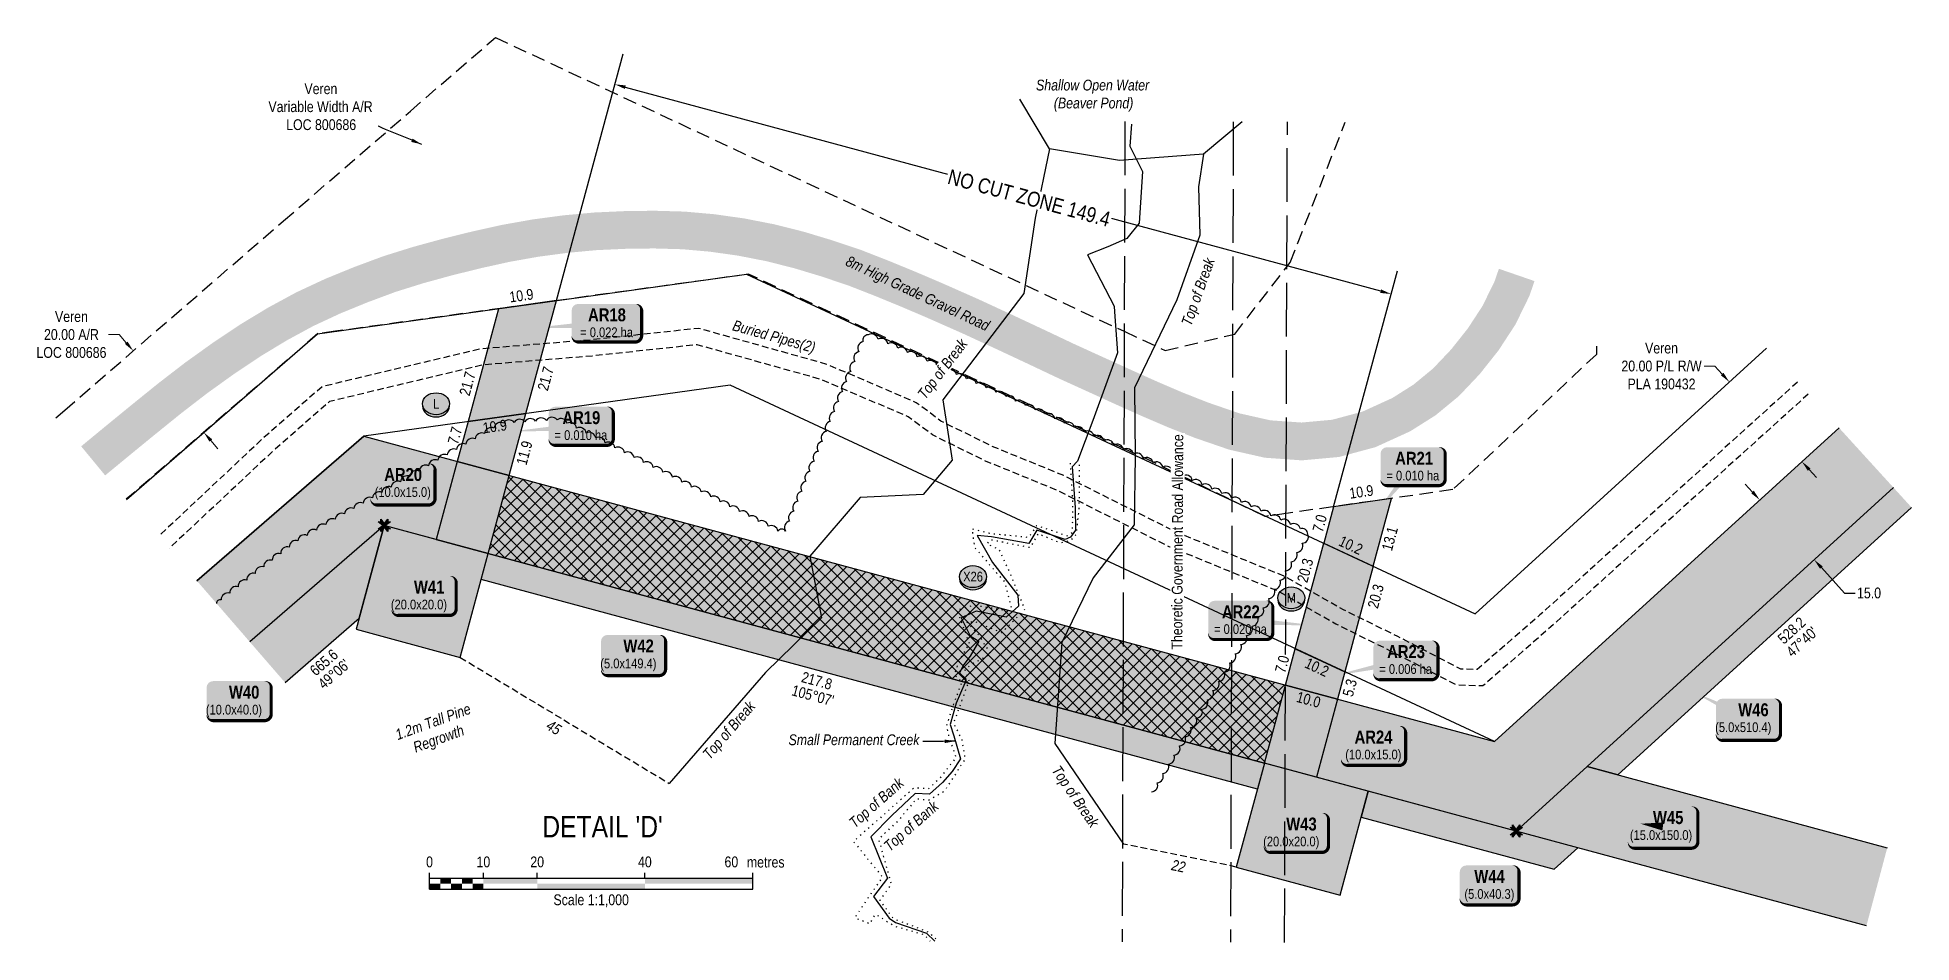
# Model space of a CAD drawing. Extents: x 471563 to 508050, y 6028961 to 6050146.
# Drawn here: x 475436 to 477176, y 6044197 to 6045038 of the extents above; entities that cross this region are included whole.
import ezdxf
from ezdxf.enums import TextEntityAlignment as Align

# ---------------------------------------------------------------- set-up
doc = ezdxf.new("R2010")
doc.units = 0
doc.header["$LTSCALE"] = 5
doc.header["$PDSIZE"] = 0.5
for name, pattern in [('0', [1, 1, 0]), ('foc-ACCESSROAD', [3.75, 2.5, -1.25]), ('foc-TIELINE', [1.875, 1.25, -0.625]), ('foc-TOPO', [1, 0.2, -0.8]), ('foc-UNSURVEYED', [12.5, 10, -2.5]), ('UG_PIPE', [1.875, 1.25, -0.625])]:
    doc.linetypes.add(name, pattern=pattern)
doc.layers.get('Defpoints').update_dxf_attribs({"color": 9})
for name, color, linetype in [('AS-PIPE-UG', 44, 'UG_PIPE'), ('AS-PIPE-UG-T', 44, 'Continuous'), ('AS-ROADS', 254, 'Continuous'), ('C-AR', 13, 'foc-ACCESSROAD'), ('C-RW', 13, 'Continuous'), ('DETAIL-T', 7, 'Continuous'), ('L-BD1', 253, 'Continuous'), ('L-MON', 1, 'Continuous'), ('L-ROAD-T', 7, 'Continuous'), ('L-USEC', 7, 'foc-UNSURVEYED'), ('P-CROSSINGS', 250, 'Continuous'), ('P-CROSSINGS AR', 250, 'Continuous'), ('P-PROPOSED', 10, 'Continuous'), ('P-PROPOSED-H', 21, 'Continuous'), ('P-TEMP-BLOCKS', 250, 'Continuous'), ('P-TEMP-BLUE-BORE-H', 131, 'Continuous'), ('P-TEMP-H', 41, 'Continuous'), ('P-TEMP-NO CUT-H', 104, 'Continuous'), ('P-TEMP-NO CUT-T', 143, 'Continuous'), ('P-TEMP_ACCESS ROAD', 46, 'Continuous'), ('P-TEMP_WORKSPACE', 46, 'Continuous'), ('P-TXT', 4, 'Continuous'), ('P-WORKAREA', 113, 'Continuous'), ('P-WORKAREA-H', 111, 'Continuous'), ('P-WORKAREA-T', 113, 'Continuous'), ('T-BUSH', 110, '0'), ('T-BUSH-T', 110, 'Continuous'), ('T-CREEK', 160, 'Continuous'), ('T-LOW-AREA', 48, 'foc-TOPO'), ('T-SLOPE', 48, 'Continuous'), ('T-TIE', 201, 'foc-TIELINE'), ('T-WATER-T', 170, 'Continuous'), ('WETLAND', 143, 'Continuous'), ('WETLAND-T', 146, 'Continuous')]:
    doc.layers.add(name, color=color, linetype=linetype)
for name, color, linetype, lineweight in [('C-AR-T', 13, 'Continuous', 9), ('P-TEMP-T', 46, 'Continuous', 18), ('T-TEXT', 48, 'Continuous', 18), ('T-TIE-T', 201, 'Continuous', 18)]:
    doc.layers.add(name, color=color, linetype=linetype, lineweight=lineweight)
doc.styles.add('80', font='ARIALN.TTF', dxfattribs={"height": 10})
doc.styles.add('80CG', font='ARIALN.TTF', dxfattribs={"height": 10})
doc.styles.add('80L', font='ARIALN.TTF', dxfattribs={"height": 10})
doc.styles.add('80LS', font='ARIALNI.TTF', dxfattribs={"height": 10})
doc.styles.add('BOLD', font='ARIALNB.TTF')
doc.styles.add('Crossing', font='ARIALN.TTF', dxfattribs={"height": 10})
doc.styles.add('foc-LtypeFont', font='ARIALN.TTF', dxfattribs={"height": 7.349999999999999})
doc.styles.add('MtXpl_Arial_Narrow', font='ARIALNI.TTF')
doc.linetypes.add('foc-TOPO-flowdirection-NOLINE', pattern='A,0,[">",foc-LtypeFont,S=0.3,R=0,X=0,Y=-0.945],-20,[">",foc-LtypeFont,S=0.3,R=0,X=0,Y=-0.945],0', length=20)
doc.dimstyles.new('Compass 5 000', dxfattribs={"dimscale": 5, "dimtxt": 9, "dimasz": 2, "dimexe": 0.2, "dimexo": 0.0625, "dimgap": 0.5, "dimtad": 0, "dimtih": 1, "dimtoh": 1, "dimzin": 0, "dimdsep": 46, "dimtxsty": '80CG', "dimcen": 0.1, "dimse1": 1, "dimse2": 1, "dimclrd": 256, "dimclrt": 256, "dimaunit": 1, "dimadec": 4, "dimazin": 0, "dimtfac": 0.06, "dimtofl": 0, "dimtmove": 0, "dimatfit": 1, "dimfxl": 0.2, "dimtolj": 1, "dimtzin": 0, "dimlwd": -1, "dimarcsym": 0})

msp = doc.modelspace()

# ---------------------------------------------------------------- texts
at = {"layer": 'AS-PIPE-UG-T', "insert": (476082.8683682238, 6044775.615896893), "char_height": 9.994796499999866, "attachment_point": 1, "rotation": 344.3474119639286, "style": '80L'}
msp.add_mtext_dynamic_manual_height_columns('\\pi0.31954;{\\fArial Narrow|b0|i1|c0|p34;Buried Pipes(2)}', width=78.38850280628198, gutter_width=50.0004112173564, heights=[0], dxfattribs=at)
at = {"layer": 'DETAIL-T', "color": 3, "insert": (475960.5787869748, 6044304.939167572), "char_height": 19.98942859999955, "width": 223.7396991905514, "attachment_point": 5, "style": '80CG'}
msp.add_mtext("DETAIL 'D'", dxfattribs=at)
at = {"layer": 'L-BD1', "style": '80L'}
for s, rotation, p in [('528.2', 42.33400000000427, (477064.4276455304, 6044487.065275999)), ("47°40'", 42.33400000000427, (477074.0192600038, 6044476.536799232)), ('665.6', 40.90049999999947, (475701.8729884319, 6044457.388214804)), ("49°06'", 40.90049999999947, (475711.1982040213, 6044446.623074572))]:
    msp.add_text(s, height=9.994714299999776, rotation=rotation, dxfattribs=at).set_placement(p, align=Align.MIDDLE)
at = {"layer": 'L-BD1', "linetype": 'Continuous', "style": '80L'}
for s, p in [("105°07'", (476155.8199574966, 6044426.711490857)), ('217.8', (476159.5339415103, 6044440.461189544))]:
    msp.add_text(s, height=9.994714299999776, rotation=344.8843000000032, dxfattribs=at).set_placement(p, align=Align.MIDDLE)
at = {"layer": 'P-TEMP-T', "style": '80L'}
for s, rotation, p in [('7.7', 74.88434529133082, (475823.508513905, 6044668.063967314)), ('11.9', 74.88434529133082, (475887.9680507539, 6044651.881501079)), ('10.9', 8.148413163900258, (476665.0258694239, 6044615.833261888)), ('7.0', 74.88434529752811, (476626.3154759982, 6044586.519309662)), ('10.2', 334.9998141632841, (476655.2648232697, 6044566.168314952)), ('13.1', 74.88434529752811, (476691.4208092106, 6044572.321192834)), ('10.2', 334.9998141632841, (476623.820670695, 6044452.882451291)), ('5.3', 74.88434529752811, (476654.1933917799, 6044433.854453978)), ('10.0', 344.8843453108942, (476616.0494028219, 6044422.838830939))]:
    msp.add_text(s, height=9.994714299999776, rotation=rotation, dxfattribs=at).set_placement(p, align=Align.MIDDLE)
at = {"layer": 'P-TEMP-T', "linetype": 'Continuous', "insert": (475859.9292356917, 6044681.46394523), "char_height": 9.994714299999776, "width": 21.86878940759706, "attachment_point": 2, "rotation": 7.944413873692476, "style": '80L', "bg_fill": 1, "box_fill_scale": 1.15, "bg_fill_color": 41, "bg_fill_transparency": 0}
msp.add_mtext('10.9', dxfattribs=at)
at = {"layer": 'P-WORKAREA-T', "style": '80L'}
for s, rotation, p in [('10.9', 7.907818394509249, (475885.2572341805, 6044798.007790664)), ('21.7', 74.88434528904158, (475907.7124924533, 6044720.890368455)), ('21.7', 74.88434528904158, (475835.0638328244, 6044716.228161751)), ('20.3', 74.88434529752811, (476612.8507367537, 6044542.76633992)), ('20.3', 74.88434529752811, (476678.3245098113, 6044518.802825148))]:
    msp.add_text(s, height=9.994714299999776, rotation=rotation, dxfattribs=at).set_placement(p, align=Align.MIDDLE)
at = {"layer": 'T-BUSH-T', "insert": (475759.8187959936, 6044391.968222016), "char_height": 9.98955193043246, "attachment_point": 1, "rotation": 20.000000000000007, "style": '80LS'}
msp.add_mtext_dynamic_manual_height_columns('\\pi7.79945;1.2m Tall Pine\\P\\pi19.31878;Regrowth', width=86.76594623795576, gutter_width=50.0004112173564, heights=[0], dxfattribs=at)
at = {"layer": 'T-TEXT', "attachment_point": 1, "style": '80LS'}
for s, width, gutter_width, insert, char_height, rotation in [('8m High Grade Gravel Road', 145.8378979109508, 50.0004112173564, (476189.6463470259, 6044835.369824539), 9.994752699999921, 334.9162381135332), ('\\pi0.77994;Top of Break', 66.30054570259068, 250.0020560867828, (476497.3184720936, 6044771.64684526), 9.994714299999774, 70.27830626429687), ('\\pi0.77994;Top of Break', 66.30054570259068, 250.0020560867828, (476052.0614613033, 6044372.519392818), 9.994714299999774, 49.0302859636107), ('\\pi2.68548;Top of Bank', 66.30054570259068, 250.0020560867828, (476186.2790870768, 6044308.699418877), 9.994714299999774, 41.489188994927424), ('\\pi0.77994;Top of Break', 66.30054570259068, 250.0020560867828, (476384.7501064759, 6044363.54429675), 9.994714299999774, 304.35697679608904), ('\\pi2.68548;Top of Bank', 66.30054570259068, 250.0020560867828, (476218.5543690547, 6044287.015996451), 9.994714299999774, 41.489188996633686)]:
    msp.add_mtext_dynamic_manual_height_columns(s, width=width, gutter_width=gutter_width, heights=[0], dxfattribs=dict(at, insert=insert, char_height=char_height, rotation=rotation))
at = {"layer": 'T-TIE-T', "char_height": 9.994714299999774, "attachment_point": 1, "style": '80LS'}
for s, width, insert, rotation in [('\\pi0.3159;45', 13.026330150068, (475912.2472914164, 6044404.789104889), 328.9092267832307), ('\\pi0.39086;22', 12.91036834924953, (476489.6876257402, 6044274.570959903), 348.4698422592178)]:
    msp.add_mtext_dynamic_manual_height_columns(s, width=width, gutter_width=250.0020560867828, heights=[0], dxfattribs=dict(at, insert=insert, rotation=rotation))
at = {"layer": 'T-WATER-T', "linetype": 'Continuous', "insert": (476194.0410745422, 6044390.588716288), "char_height": 9.994714299999774, "width": 122.2454460507745, "attachment_point": 2, "line_spacing_factor": 1.010231924273626, "style": 'MtXpl_Arial_Narrow'}
msp.add_mtext('Small Permanent Creek', dxfattribs=at)

# ---------------------------------------------------------------- blocks, each defined once
blk = doc.blocks.new('*U88')
h = blk.add_hatch(color=191)
edge = h.paths.add_edge_path()
edge.add_line((-23.99999999999998, -18.12467346899211), (23.99999999999998, -18.12467346899211))
edge.add_arc((23.99999999999998, -12.12467346899211), 6, 270, 360)
edge.add_line((29.99999999999998, -12.12467346899211), (29.99999999999998, 12.5))
edge.add_arc((23.99999999999998, 12.5), 6, 0, 90)
edge.add_line((23.99999999999998, 18.5), (-23.99999999999998, 18.5))
edge.add_arc((-23.99999999999998, 12.5), 6, 90, 180)
edge.add_line((-29.99999999999998, 12.5), (-29.99999999999998, -12.12467346899211))
edge.add_arc((-23.99999999999998, -12.12467346899211), 6, 180, 270)
at = {"color": 250, "flags": 128}
blk.add_lwpolyline([(-23.99999999999998, -18.12467346899211, 3, 3, 0), (23.99999999999998, -18.12467346899211, 3, 3, 0.414213562373095), (29.99999999999998, -12.12467346899211, 3, 3, 0), (29.99999999999998, 12.5, 3, 0, 0.414213562373095), (23.99999999999998, 18.5, 0, 0, 0), (-23.99999999999998, 18.5, 0, 0, 0.414213562373095), (-29.99999999999998, 12.5, 0, 0, 0), (-29.99999999999998, -12.12467346899211, 0, 3, 0.414213562373095)], format="xyseb", close=True, dxfattribs=at)
at = {"flags": 128}
blk.add_lwpolyline([(27.24396544573335, 13.55995301634605, 0, 7.499999999999999, 0), (-3.398394867633905e-15, 3.944304526105059e-31, 0, 0, 0)], format="xyseb", dxfattribs=at)
at = {"color": 250}
for tag, p, height, style in [('TEMP_AREA_W1_001', (-9.212824010914055, 2.244292974654144), 12, 'BOLD'), ('ENTER_TEXT_001', (-30.65893587994544, -12.47010782646594), 9, '80')]:
    blk.add_attdef(tag, p, '', height=height, dxfattribs=dict(at, style=style))
blk = doc.blocks.new('*U89')
h = blk.add_hatch(color=111)
edge = h.paths.add_edge_path()
edge.add_line((-26.49999999999998, -16.90748282939144), (26.49999999999998, -16.90748282939144))
edge.add_arc((26.49999999999998, -10.90748282939144), 6, 270, 360)
edge.add_line((32.49999999999998, -10.90748282939144), (32.49999999999998, 12.5))
edge.add_arc((26.49999999999998, 12.5), 6, 0, 90)
edge.add_line((26.49999999999998, 18.5), (-26.49999999999998, 18.5))
edge.add_arc((-26.49999999999998, 12.5), 6, 90, 180)
edge.add_line((-32.49999999999998, 12.5), (-32.49999999999998, -10.90748282939144))
edge.add_arc((-26.49999999999998, -10.90748282939144), 6, 180, 270)
at = {"color": 250, "flags": 128}
blk.add_lwpolyline([(-26.49999999999998, -16.90748282939144, 3, 3, 0), (26.49999999999998, -16.90748282939144, 3, 3, 0.414213562373095), (32.49999999999998, -10.90748282939144, 3, 3, 0), (32.49999999999998, 12.5, 3, 0, 0.414213562373095), (26.49999999999998, 18.5, 0, 0, 0), (-26.49999999999998, 18.5, 0, 0, 0.414213562373095), (-32.49999999999998, 12.5, 0, 0, 0), (-32.49999999999998, -10.90748282939144, 0, 3, 0.414213562373095)], format="xyseb", close=True, dxfattribs=at)
at = {"flags": 128}
blk.add_lwpolyline([(-68.44125145766695, -3.762098130842213, 0, 7.5, 0), (-3.398394867633905e-15, 0, 0, 0, 0)], format="xyseb", dxfattribs=at)
at = {"color": 250}
for tag, p, height, style in [('TEMP_AREA_W1_001', (-9.212824010914055, 2.244292974654144), 12, 'BOLD'), ('ENTER_TEXT_001', (-30.65893587994544, -12.47010782646594), 9, '80')]:
    blk.add_attdef(tag, p, '', height=height, dxfattribs=dict(at, style=style))
blk = doc.blocks.new('*U91')
h = blk.add_hatch(color=191)
edge = h.paths.add_edge_path()
edge.add_line((-23.99999999999998, -18.12467346899211), (23.99999999999998, -18.12467346899211))
edge.add_arc((23.99999999999998, -12.12467346899211), 6, 270, 360)
edge.add_line((29.99999999999998, -12.12467346899211), (29.99999999999998, 12.5))
edge.add_arc((23.99999999999998, 12.5), 6, 0, 90)
edge.add_line((23.99999999999998, 18.5), (-23.99999999999998, 18.5))
edge.add_arc((-23.99999999999998, 12.5), 6, 90, 180)
edge.add_line((-29.99999999999998, 12.5), (-29.99999999999998, -12.12467346899211))
edge.add_arc((-23.99999999999998, -12.12467346899211), 6, 180, 270)
at = {"color": 250, "flags": 128}
blk.add_lwpolyline([(-23.99999999999998, -18.12467346899211, 3, 3, 0), (23.99999999999998, -18.12467346899211, 3, 3, 0.414213562373095), (29.99999999999998, -12.12467346899211, 3, 3, 0), (29.99999999999998, 12.5, 3, 0, 0.414213562373095), (23.99999999999998, 18.5, 0, 0, 0), (-23.99999999999998, 18.5, 0, 0, 0.414213562373095), (-29.99999999999998, 12.5, 0, 0, 0), (-29.99999999999998, -12.12467346899211, 0, 3, 0.414213562373095)], format="xyseb", close=True, dxfattribs=at)
at = {"flags": 128}
blk.add_lwpolyline([(27.24396544573335, 13.55995301634605, 0, 7.499999999999999, 0), (-3.398394867633905e-15, 3.944304526105059e-31, 0, 0, 0)], format="xyseb", dxfattribs=at)
at = {"color": 250}
for tag, p, height, style in [('TEMP_AREA_W1_001', (-9.212824010914055, 2.244292974654144), 12, 'BOLD'), ('ENTER_TEXT_001', (-30.65893587994544, -12.47010782646594), 9, '80')]:
    blk.add_attdef(tag, p, '', height=height, dxfattribs=dict(at, style=style))
blk = doc.blocks.new('*U241')
h = blk.add_hatch(color=191)
edge = h.paths.add_edge_path()
edge.add_line((-23.99999999999998, -19.2590610754689), (23.99999999999998, -19.2590610754689))
edge.add_arc((23.99999999999998, -13.2590610754689), 6, 270, 360)
edge.add_line((29.99999999999998, -13.2590610754689), (29.99999999999998, 12.5))
edge.add_arc((23.99999999999998, 12.5), 6, 0, 90)
edge.add_line((23.99999999999998, 18.5), (-23.99999999999998, 18.5))
edge.add_arc((-23.99999999999998, 12.5), 6, 90, 180)
edge.add_line((-29.99999999999998, 12.5), (-29.99999999999998, -13.2590610754689))
edge.add_arc((-23.99999999999998, -13.2590610754689), 6, 180, 270)
at = {"color": 250, "flags": 128}
blk.add_lwpolyline([(-23.99999999999998, -19.2590610754689, 3, 3, 0), (23.99999999999998, -19.2590610754689, 3, 3, 0.414213562373095), (29.99999999999998, -13.2590610754689, 3, 3, 0), (29.99999999999998, 12.5, 3, 0, 0.414213562373095), (23.99999999999998, 18.5, 0, 0, 0), (-23.99999999999998, 18.5, 0, 0, 0.414213562373095), (-29.99999999999998, 12.5, 0, 0, 0), (-29.99999999999998, -13.2590610754689, 0, 3, 0.414213562373095)], format="xyseb", close=True, dxfattribs=at)
at = {"flags": 128}
blk.add_lwpolyline([(-21.86103258600038, 6.367884304934441, 0, 7.499999999999998, 0), (-3.398394867633904e-15, -7.888609052210118e-31, 0, 0, 0)], format="xyseb", dxfattribs=at)
at = {"color": 250}
for tag, p, height, style in [('TEMP_AREA_W1_001', (-9.212824010914055, 2.244292974654144), 12, 'BOLD'), ('ENTER_TEXT_001', (-30.65893587994544, -12.47010782646594), 9, '80')]:
    blk.add_attdef(tag, p, '', height=height, dxfattribs=dict(at, style=style))
blk = doc.blocks.new('xing2')
h = blk.add_hatch(color=50)
h.dxf.hatch_style = 1
edge = h.paths.add_edge_path()
edge.add_ellipse((0, 0), major_axis=(-12.5, 0), ratio=0.8162973455633619, start_angle=0, end_angle=360)
h = blk.add_hatch(color=250)
h.dxf.hatch_style = 1
edge = h.paths.add_edge_path()
edge.add_ellipse((0, -2.047489049626165), major_axis=(-12.5, 0), ratio=0.8162973455633619, start_angle=0, end_angle=180)
edge.add_line((12.5, -2.047489049626165), (12.5, 0))
edge.add_ellipse((0, 0), major_axis=(-12.5, 0), ratio=0.8162973455633619, start_angle=0, end_angle=180, ccw=False)
edge.add_line((-12.5, 0), (-12.5, -2.047489049626165))
at = {"color": 250}
blk.add_ellipse((0, 0), major_axis=(-12.5, 0), ratio=0.8162973455633619, dxfattribs=at)
blk.add_ellipse((0, -2.047489049626165), major_axis=(-12.5, 0), ratio=0.8162973455633619, start_param=0, end_param=3.141592653589793, dxfattribs=at)
at = {"color": 250, "style": 'Crossing'}
blk.add_attdef('CROSSING', text='', height=9, dxfattribs=at).set_placement((0.08916442567715421, 0.0199513138486509), align=Align.MIDDLE_CENTER)
at = {"color": 250, "style": 'Crossing', "flags": 1}
for tag, p in [('OWNER', (0.08916442567715421, -12.49201765665748)), ('DESCRIPTION', (0.08916442567715421, -25.770021277247)), ('LOCATION', (0.08916442567715421, -39.30337514164421)), ('DWG_REF', (0.08916442567715421, -52.83672900604233))]:
    blk.add_attdef(tag, text='', height=9, dxfattribs=at).set_placement(p, align=Align.MIDDLE_CENTER)
blk = doc.blocks.new('TEMP')
h = blk.add_hatch(color=255)
h.dxf.hatch_style = 1
h.paths.add_polyline_path([(-5.274162218071865e-10, 0.2514284397220763), (-0.6656854269836916, 1.152061669657268), (-0.6656854269836914, 0.6656854303339061), (-1.152061663105632, 0.6656854303339061), (-0.2514284404497631, 5.273246284076549e-10), (-1.152061661774314, -0.665685419564579), (-0.6656854224511335, -0.6656854195645793), (-0.6656854224511335, -1.152061655686338), (-5.273248504522599e-10, -0.2514284436956583), (0.6656854183820542, -1.152061663420681), (0.6656854183820542, -0.6656854208922597), (1.152061656810019, -0.6656854053035203), (0.2514284429676993, 5.273251835191672e-10), (1.152061671303363, 0.6656854258011662), (0.6656854287749412, 0.6656854258011663), (0.6656854131859291, 1.15206166422904)])
h.paths.add_polyline_path([(0.5656854229146121, 0.8485281473411305), (0.5656854319800914, 0.5656854258011663), (0.8485281444547581, 0.5656854258011663), (0.08318903393992505, -1.110223024625157e-16), (0.8485281399220184, -0.5656854150320215), (0.5656854183820542, -0.5656854240973189), (0.5656854183820542, -0.8485281365719858), (1.110223024625157e-16, -0.08318903609469996), (-0.5656854224511336, -0.848528132039064), (-0.5656854224511336, -0.5656854195645794), (-0.8485281349258003, -0.5656854195645796), (-0.08318903284889523, 0), (-0.8485281394583577, 0.5656854303339061), (-0.5656854269836913, 0.5656854303339061), (-0.5656854269836913, 0.8485281428085727), (0, 0.08318903069412065)], flags=16)
h = blk.add_hatch(color=1)
h.dxf.hatch_style = 1
h.paths.add_polyline_path([(0, 0.08318903069412048), (-0.5656854269836913, 0.8485281428085726), (-0.5656854269836911, 0.5656854303339061), (-0.8485281394583579, 0.5656854303339061), (-0.08318903284889523, 0), (-0.8485281349258, -0.5656854195645791), (-0.5656854224511336, -0.5656854195645792), (-0.5656854224511336, -0.8485281320390639), (1.110223024625157e-16, -0.08318903609469996), (0.5656854183820542, -0.8485281365719854), (0.5656854183820542, -0.5656854240973188), (0.8485281399220186, -0.5656854150320215), (0.08318903393992516, -5.551115123125783e-17), (0.8485281444547583, 0.5656854258011663), (0.5656854319800915, 0.5656854258011663), (0.5656854229146121, 0.8485281473411305)])
h = blk.add_hatch(color=1)
h.dxf.hatch_style = 1
h.paths.add_polyline_path([(-0.0831890328488953, 0), (-0.8485281394583578, 0.5656854303339061), (-0.5656854269836913, 0.5656854303339061), (-0.5656854269836913, 0.8485281428085727), (0, 0.0831890306941205), (0.5656854229146121, 0.8485281473411305), (0.5656854319800914, 0.5656854258011663), (0.8485281444547581, 0.5656854258011663), (0.0831890339399252, 0), (0.8485281399220184, -0.5656854150320214), (0.5656854183820542, -0.5656854240973189), (0.5656854183820542, -0.8485281365719856), (0, -0.08318903609469999), (-0.5656854224511335, -0.848528132039064), (-0.5656854224511335, -0.5656854195645792), (-0.8485281349258001, -0.5656854195645792)])
at = {"color": 1}
for p, q in [((-0.0831890328488953, 0), (0.0831890339399252, 0)), ((0, 0.0831890306941205), (0, -0.08318903609469999))]:
    blk.add_line(p, q, dxfattribs=at)
at = {"color": 255, "flags": 128}
blk.add_lwpolyline([(-0.251428440449763, 5.27325e-10), (-1.152061663105632, 0.6656854303339061), (-0.6656854269836914, 0.6656854303339061), (-0.6656854269836914, 1.152061669657268), (-5.274159999999999e-10, 0.2514284397220763), (0.6656854131859291, 1.15206166422904), (0.6656854287749412, 0.6656854258011663), (1.152061671303363, 0.6656854258011663), (0.2514284429676991, 5.27325e-10), (1.152061656810019, -0.6656854053035204), (0.6656854183820542, -0.6656854208922596), (0.6656854183820542, -1.152061663420681), (-5.27325e-10, -0.2514284436956586), (-0.6656854224511335, -1.152061655686338), (-0.6656854224511335, -0.6656854195645793), (-1.152061661774314, -0.6656854195645793)], close=True, dxfattribs=at)
at = {"color": 1, "flags": 128}
blk.add_lwpolyline([(-0.0831890328488953, 0), (-0.8485281394583578, 0.5656854303339061), (-0.5656854269836913, 0.5656854303339061), (-0.5656854269836913, 0.8485281428085727), (0, 0.0831890306941205), (0.5656854229146121, 0.8485281473411305), (0.5656854319800914, 0.5656854258011663), (0.8485281444547581, 0.5656854258011663), (0.0831890339399252, 0), (0.8485281399220184, -0.5656854150320214), (0.5656854183820542, -0.5656854240973189), (0.5656854183820542, -0.8485281365719856), (0, -0.08318903609469999), (-0.5656854224511335, -0.848528132039064), (-0.5656854224511335, -0.5656854195645792), (-0.8485281349258001, -0.5656854195645792)], close=True, dxfattribs=at)
blk = doc.blocks.new('*U210')
h = blk.add_hatch(color=111)
edge = h.paths.add_edge_path()
edge.add_line((-23.99999999999998, -17.52242981920943), (23.99999999999998, -17.52242981920943))
edge.add_arc((23.99999999999998, -11.52242981920943), 6, 270, 360)
edge.add_line((29.99999999999998, -11.52242981920943), (29.99999999999998, 12.5))
edge.add_arc((23.99999999999998, 12.5), 6, 0, 90)
edge.add_line((23.99999999999998, 18.5), (-23.99999999999998, 18.5))
edge.add_arc((-23.99999999999998, 12.5), 6, 90, 180)
edge.add_line((-29.99999999999998, 12.5), (-29.99999999999998, -11.52242981920943))
edge.add_arc((-23.99999999999998, -11.52242981920943), 6, 180, 270)
at = {"color": 250, "flags": 128}
blk.add_lwpolyline([(-23.99999999999998, -17.52242981920943, 3, 3, 0), (23.99999999999998, -17.52242981920943, 3, 3, 0.414213562373095), (29.99999999999998, -11.52242981920943, 3, 3, 0), (29.99999999999998, 12.5, 3, 0, 0.414213562373095), (23.99999999999998, 18.5, 0, 0, 0), (-23.99999999999998, 18.5, 0, 0, 0.414213562373095), (-29.99999999999998, 12.5, 0, 0, 0), (-29.99999999999998, -11.52242981920943, 0, 3, 0.414213562373095)], format="xyseb", close=True, dxfattribs=at)
at = {"flags": 128}
blk.add_lwpolyline([(69.66044087241882, -4.375389198969237, 0, 7.499999999999997, 0), (-3.398394867633905e-15, 0, 0, 0, 0)], format="xyseb", dxfattribs=at)
at = {"color": 250}
for tag, p, height, style in [('TEMP_AREA_W1_001', (-9.212824010914055, 2.244292974654144), 12, 'BOLD'), ('ENTER_TEXT_001', (-30.65893587994544, -12.47010782646594), 9, '80')]:
    blk.add_attdef(tag, p, '', height=height, dxfattribs=dict(at, style=style))
blk = doc.blocks.new('*U432')
h = blk.add_hatch(color=191)
edge = h.paths.add_edge_path()
edge.add_line((-21.49999999999998, -18.12467346899211), (21.49999999999998, -18.12467346899211))
edge.add_arc((21.49999999999998, -12.12467346899211), 6, 270, 360)
edge.add_line((27.49999999999998, -12.12467346899211), (27.49999999999998, 12.5))
edge.add_arc((21.49999999999998, 12.5), 6, 0, 90)
edge.add_line((21.49999999999998, 18.5), (-21.49999999999998, 18.5))
edge.add_arc((-21.49999999999998, 12.5), 6, 90, 180)
edge.add_line((-27.49999999999998, 12.5), (-27.49999999999998, -12.12467346899211))
edge.add_arc((-21.49999999999998, -12.12467346899211), 6, 180, 270)
at = {"color": 250, "flags": 128}
blk.add_lwpolyline([(-21.49999999999998, -18.12467346899211, 3, 3, 0), (21.49999999999998, -18.12467346899211, 3, 3, 0.414213562373095), (27.49999999999998, -12.12467346899211, 3, 3, 0), (27.49999999999998, 12.5, 3, 0, 0.414213562373095), (21.49999999999998, 18.5, 0, 0, 0), (-21.49999999999998, 18.5, 0, 0, 0.414213562373095), (-27.49999999999998, 12.5, 0, 0, 0), (-27.49999999999998, -12.12467346899211, 0, 3, 0.414213562373095)], format="xyseb", close=True, dxfattribs=at)
at = {"flags": 128}
blk.add_lwpolyline([(27.24396544573335, 13.55995301634605, 0, 7.499999999999999, 0), (-3.398394867633905e-15, 3.944304526105059e-31, 0, 0, 0)], format="xyseb", dxfattribs=at)
at = {"color": 250}
for tag, p, height, style in [('TEMP_AREA_W1_001', (-9.212824010914055, 2.244292974654144), 12, 'BOLD'), ('ENTER_TEXT_001', (-30.65893587994544, -12.47010782646594), 9, '80')]:
    blk.add_attdef(tag, p, '', height=height, dxfattribs=dict(at, style=style))
blk = doc.blocks.new('*U302')
h = blk.add_hatch(color=191)
edge = h.paths.add_edge_path()
edge.add_line((-26.49999999999998, -20.23126716289582), (26.49999999999998, -20.23126716289582))
edge.add_arc((26.49999999999998, -14.23126716289582), 6, 270, 360)
edge.add_line((32.49999999999998, -14.23126716289582), (32.49999999999998, 12.5))
edge.add_arc((26.49999999999998, 12.5), 6, 0, 90)
edge.add_line((26.49999999999998, 18.5), (-26.49999999999998, 18.5))
edge.add_arc((-26.49999999999998, 12.5), 6, 90, 180)
edge.add_line((-32.49999999999998, 12.5), (-32.49999999999998, -14.23126716289582))
edge.add_arc((-26.49999999999998, -14.23126716289582), 6, 180, 270)
at = {"color": 250, "flags": 128}
blk.add_lwpolyline([(-26.49999999999998, -20.23126716289582, 3, 3, 0), (26.49999999999998, -20.23126716289582, 3, 3, 0.414213562373095), (32.49999999999998, -14.23126716289582, 3, 3, 0), (32.49999999999998, 12.5, 3, 0, 0.414213562373095), (26.49999999999998, 18.5, 0, 0, 0), (-26.49999999999998, 18.5, 0, 0, 0.414213562373095), (-32.49999999999998, 12.5, 0, 0, 0), (-32.49999999999998, -14.23126716289582, 0, 3, 0.414213562373095)], format="xyseb", close=True, dxfattribs=at)
at = {"flags": 128}
blk.add_lwpolyline([(-20.77358432316112, 2.506268373558041, 0, 7.499999999999997, 0), (-3.398394867633904e-15, -6.039716305598372e-31, 0, 0, 0)], format="xyseb", dxfattribs=at)
at = {"color": 250}
for tag, p, height, style in [('TEMP_AREA_W1_001', (-9.212824010914055, 2.244292974654144), 12, 'BOLD'), ('ENTER_TEXT_001', (-30.65893587994544, -12.47010782646594), 9, '80')]:
    blk.add_attdef(tag, p, '', height=height, dxfattribs=dict(at, style=style))
blk = doc.blocks.new('*U105')
h = blk.add_hatch(color=191)
edge = h.paths.add_edge_path()
edge.add_line((-23.99999999999998, -20.23126716289582), (23.99999999999998, -20.23126716289582))
edge.add_arc((23.99999999999998, -14.23126716289582), 6, 270, 360)
edge.add_line((29.99999999999998, -14.23126716289582), (29.99999999999998, 12.5))
edge.add_arc((23.99999999999998, 12.5), 6, 0, 90)
edge.add_line((23.99999999999998, 18.5), (-23.99999999999998, 18.5))
edge.add_arc((-23.99999999999998, 12.5), 6, 90, 180)
edge.add_line((-29.99999999999998, 12.5), (-29.99999999999998, -14.23126716289582))
edge.add_arc((-23.99999999999998, -14.23126716289582), 6, 180, 270)
at = {"flags": 128}
blk.add_lwpolyline([(-51.43779244904666, 24.97287585601906, 0, 7.499999999999998, 0), (-3.398394867633905e-15, -7.888609052210118e-31, 0, 0, 0)], format="xyseb", dxfattribs=at)
at = {"color": 250, "flags": 128}
blk.add_lwpolyline([(-23.99999999999998, -20.23126716289582, 3, 3, 0), (23.99999999999998, -20.23126716289582, 3, 3, 0.414213562373095), (29.99999999999998, -14.23126716289582, 3, 3, 0), (29.99999999999998, 12.5, 3, 0, 0.414213562373095), (23.99999999999998, 18.5, 0, 0, 0), (-23.99999999999998, 18.5, 0, 0, 0.414213562373095), (-29.99999999999998, 12.5, 0, 0, 0), (-29.99999999999998, -14.23126716289582, 0, 3, 0.414213562373095)], format="xyseb", close=True, dxfattribs=at)
at = {"color": 250}
for tag, p, height, style in [('TEMP_AREA_W1_001', (-9.212824010914055, 2.244292974654144), 12, 'BOLD'), ('ENTER_TEXT_001', (-30.65893587994544, -12.47010782646594), 9, '80')]:
    blk.add_attdef(tag, p, '', height=height, dxfattribs=dict(at, style=style))
blk = doc.blocks.new('*D303')
at = {"layer": 'C-AR-T', "transparency": 16777216}
for p, q in [((475511.8741234215, 6044761.756610269), (475501.874123421, 6044761.756610269)), ((475518.4177813916, 6044754.194828706), (475511.8741234215, 6044761.756610269)), ((475596.9978445056, 6044663.388543408), (475603.5415024739, 6044655.826761847))]:
    blk.add_line(p, q, dxfattribs=at)
at = {"layer": 'C-AR-T', "linetype": 'Continuous', "transparency": 16777216}
for points in [[(475519.6780783185, 6044755.285438367), (475517.1574844643, 6044753.104219044), (475524.9614393599, 6044746.633047144)], [(475598.2581414324, 6044664.479153071), (475595.7375475783, 6044662.297933747), (475590.4541865368, 6044670.950324971)]]:
    blk.add_solid(points, dxfattribs=at)
at = {"layer": 'Defpoints', "color": 0, "linetype": 'Continuous', "transparency": 16777216}
for p in [(475524.9614393599, 6044746.633047144), (475515.9128285577, 6044738.802747671), (475581.4055757346, 6044663.120025497)]:
    blk.add_point(p, dxfattribs=at)
at = {"layer": 'C-AR-T', "linetype": 'Continuous', "transparency": 16777216, "insert": (475467.5733048678, 6044761.756610269), "char_height": 10, "attachment_point": 5, "style": '80CG'}
blk.add_mtext('\\A1;Veren\\P20.00 A/R\\PLOC 800686', dxfattribs=at)
blk = doc.blocks.new('*U389')
at = {"color": 0}
for p, q in [((-150.0000000000342, 0), (-150.0000000000342, 15.00000000000273)), ((-150.0000000000342, 10.00000000000182), (150.2392182250246, 10.00000000000159)), ((-150.0000000000342, 0), (150.2392182250246, -2.274e-13)), ((-100.0000000000232, 10.00000000000182), (-100.0000000000232, 15.00000000000273)), ((-50.00000000001134, 10.00000000000182), (-50.00000000001134, 15.00000000000273)), ((50.00000000001134, 10.00000000000182), (50.00000000001134, 15.00000000000273)), ((150.2392182250246, -2.274e-13), (150.2392182250246, 15.0000000000025))]:
    blk.add_line(p, q, dxfattribs=at)
for points in [[(-150.0000000000342, 5.000000000000909), (-140.0000000000233, 5.000000000000909), (-150.0000000000342, 0), (-140.0000000000233, 0)], [(-140.0000000000342, 10.00000000000091), (-130.0000000000232, 10.00000000000091), (-140.0000000000342, 5), (-130.0000000000232, 5)], [(-130.0000000000342, 5.000000000000909), (-120.0000000000233, 5.000000000000909), (-130.0000000000342, 0), (-120.0000000000233, 0)], [(-120.0000000000342, 10.00000000000091), (-110.0000000000233, 10.00000000000091), (-120.0000000000342, 5), (-110.0000000000233, 5)], [(-110.0000000000342, 5.000000000000909), (-100.0000000000232, 5.000000000000909), (-110.0000000000342, 0), (-100.0000000000232, 0)], [(-100.0000000000232, 10.00000000000182), (-50.00000000001134, 10.00000000000182), (-100.0000000000232, 5.000000000000909), (-50.00000000001134, 5.000000000000909)], [(-50.00000000001134, 5.000000000000909), (50.00000000001134, 5.000000000000909), (-50.00000000001134, 0), (50.00000000001134, 0)], [(50.00000000001134, 10.00000000000182), (150.2392182250246, 10.00000000000159), (50.00000000001134, 5.000000000000909), (150.2392182250246, 5.000000000000682)]]:
    blk.add_solid(points, dxfattribs=at)
at = {"color": 0, "style": '80'}
blk.add_text('metres', height=10.00000000000227, dxfattribs=at).set_placement((162.2392182250246, 20.0000000000025), align=Align.CENTER)
for s, insert, char_height, attachment_point in [('0', (-150.0000000000342, 30.21145975443656), 10, 2), ('10', (-100.0000000000232, 30.21145975443656), 10, 2), ('20', (-50.00000000001134, 30.21145975443656), 10, 2), ('40', (50.00000000001134, 30.21145975443656), 10, 2), ('60', (136.6959500629242, 30.21828103683765), 10, 3), ('Scale 1:1,000', (0.1196091124951968, -5.000000000000114), 10.00000000000227, 2)]:
    blk.add_mtext(s, dxfattribs=dict(at, insert=insert, char_height=char_height, attachment_point=attachment_point))
blk = doc.blocks.new('*D304')
at = {"layer": 'Defpoints', "color": 0, "linetype": 'Continuous', "transparency": 16777216}
for p in [(477038.6394786276, 6044611.621513622), (477089.1222136649, 6044556.207870336), (477085.3644006271, 6044552.784441219)]:
    blk.add_point(p, dxfattribs=at)
at = {"layer": 'P-TXT', "transparency": 16777216}
for p, q in [((477028.1471484005, 6044615.590396608), (477021.4126312118, 6044622.982708711)), ((477092.0989178158, 6044545.392129116), (477113.5843453105, 6044521.808109466)), ((477113.5843453105, 6044521.808109466), (477123.5843453105, 6044521.808109466))]:
    blk.add_line(p, q, dxfattribs=at)
at = {"layer": 'P-TXT', "linetype": 'Continuous', "transparency": 16777216}
for points in [[(477029.379200418, 6044616.71281614), (477026.9150963831, 6044614.467977077), (477034.8816655898, 6044608.198084505)], [(477093.3309698333, 6044546.514548646), (477090.8668657984, 6044544.269709583), (477085.3644006271, 6044552.784441219)]]:
    blk.add_solid(points, dxfattribs=at)
at = {"layer": 'P-TXT', "linetype": 'Continuous', "transparency": 16777216, "insert": (477136.3367327596, 6044521.808109466), "char_height": 10, "attachment_point": 5, "style": '80CG'}
blk.add_mtext('\\A1;15.0', dxfattribs=at)
blk = doc.blocks.new('*D305')
at = {"layer": 'C-AR-T', "transparency": 16777216}
for p, q in [((476993.2215534607, 6044732.504866497), (476983.2215534607, 6044732.504866497)), ((476999.9560706755, 6044725.112554369), (476993.2215534607, 6044732.504866497)), ((477080.7349389335, 6044636.443598845), (477087.4694561246, 6044629.051286744))]:
    blk.add_line(p, q, dxfattribs=at)
at = {"layer": 'C-AR-T', "linetype": 'Continuous', "transparency": 16777216}
for points in [[(477001.188122693, 6044726.234973902), (476998.7240186585, 6044723.990134838), (477006.6905878671, 6044717.720242269)], [(477081.966990951, 6044637.566018377), (477079.5028869165, 6044635.321179314), (477074.000421742, 6044643.835910946)]]:
    blk.add_solid(points, dxfattribs=at)
at = {"layer": 'Defpoints', "color": 0, "linetype": 'Continuous', "transparency": 16777216}
for p in [(477000.2715066597, 6044711.872354334), (477006.6905878671, 6044717.720242269), (477067.5813405346, 6044637.988023011)]:
    blk.add_point(p, dxfattribs=at)
at = {"layer": 'C-AR-T', "linetype": 'Continuous', "transparency": 16777216, "insert": (476943.6819900228, 6044732.504866497), "char_height": 10, "attachment_point": 5, "style": '80CG'}
blk.add_mtext('\\A1;Veren\\P20.00 P/L R/W\\PPLA 190432', dxfattribs=at)
blk = doc.blocks.new('*U356')
h = blk.add_hatch(color=191)
edge = h.paths.add_edge_path()
edge.add_line((-23.99999999999998, -17.36857573747408), (23.99999999999999, -17.36857573747408))
edge.add_arc((23.99999999999999, -11.36857573747408), 6, 270, 360)
edge.add_line((29.99999999999999, -11.36857573747408), (29.99999999999998, 12.5))
edge.add_arc((23.99999999999998, 12.5), 6, 0, 90)
edge.add_line((23.99999999999998, 18.5), (-23.99999999999998, 18.5))
edge.add_arc((-23.99999999999998, 12.5), 6, 90, 180)
edge.add_line((-29.99999999999998, 12.5), (-29.99999999999998, -11.36857573747408))
edge.add_arc((-23.99999999999998, -11.36857573747408), 6, 180, 270)
at = {"color": 250, "flags": 128}
blk.add_lwpolyline([(-23.99999999999998, -17.36857573747408, 3, 3, 0), (23.99999999999999, -17.36857573747408, 3, 3, 0.414213562373095), (29.99999999999999, -11.36857573747408, 3, 3, 0), (29.99999999999998, 12.5, 3, 0, 0.414213562373095), (23.99999999999998, 18.5, 0, 0, 0), (-23.99999999999998, 18.5, 0, 0, 0.414213562373095), (-29.99999999999998, 12.5, 0, 0, 0), (-29.99999999999998, -11.36857573747408, 0, 3, 0.414213562373095)], format="xyseb", close=True, dxfattribs=at)
at = {"flags": 128}
blk.add_lwpolyline([(-63.61992071897509, -4.4253108378724, 0, 7.499999999999994, 0), (-3.398394867633904e-15, 4.930380657631324e-32, 0, 0, 0)], format="xyseb", dxfattribs=at)
at = {"color": 250}
for tag, p, height, style in [('TEMP_AREA_W1_001', (-9.212824010914055, 2.244292974654144), 12, 'BOLD'), ('ENTER_TEXT_001', (-30.65893587994544, -12.47010782646594), 9, '80')]:
    blk.add_attdef(tag, p, '', height=height, dxfattribs=dict(at, style=style))
blk = doc.blocks.new('*U357')
h = blk.add_hatch(color=111)
edge = h.paths.add_edge_path()
edge.add_line((-23.99999999999998, -20), (23.99999999999998, -20))
edge.add_arc((23.99999999999998, -14), 6, 270, 360)
edge.add_line((29.99999999999998, -14), (29.99999999999998, 12.5))
edge.add_arc((23.99999999999998, 12.5), 6, 0, 90)
edge.add_line((23.99999999999998, 18.5), (-23.99999999999998, 18.5))
edge.add_arc((-23.99999999999998, 12.5), 6, 90, 180)
edge.add_line((-29.99999999999998, 12.5), (-29.99999999999998, -14))
edge.add_arc((-23.99999999999998, -14), 6, 180, 270)
at = {"color": 250, "flags": 128}
blk.add_lwpolyline([(-23.99999999999998, -20, 3, 3, 0), (23.99999999999998, -20, 3, 3, 0.414213562373095), (29.99999999999998, -14, 3, 3, 0), (29.99999999999998, 12.5, 3, 0, 0.414213562373095), (23.99999999999998, 18.5, 0, 0, 0), (-23.99999999999998, 18.5, 0, 0, 0.414213562373095), (-29.99999999999998, 12.5, 0, 0, 0), (-29.99999999999998, -14, 0, 3, 0.414213562373095)], format="xyseb", close=True, dxfattribs=at)
at = {"flags": 128}
blk.add_lwpolyline([(63.07422220106693, -19.80544240223615, 0, 7.5, 0), (-3.398394867633905e-15, 0, 0, 0, 0)], format="xyseb", dxfattribs=at)
at = {"color": 250}
for tag, p, height, style in [('TEMP_AREA_W1_001', (-9.212824010914055, 2.244292974654144), 12, 'BOLD'), ('ENTER_TEXT_001', (-30.65893587994544, -12.47010782646594), 9, '80')]:
    blk.add_attdef(tag, p, '', height=height, dxfattribs=dict(at, style=style))
blk = doc.blocks.new('*U358')
h = blk.add_hatch(color=191)
edge = h.paths.add_edge_path()
edge.add_line((-23.99999999999998, -17.15203968326531), (23.99999999999998, -17.15203968326531))
edge.add_arc((23.99999999999998, -11.15203968326531), 6, 270, 360)
edge.add_line((29.99999999999998, -11.15203968326531), (29.99999999999998, 12.5))
edge.add_arc((23.99999999999998, 12.5), 6, 0, 90)
edge.add_line((23.99999999999998, 18.5), (-23.99999999999998, 18.5))
edge.add_arc((-23.99999999999998, 12.5), 6, 90, 180)
edge.add_line((-29.99999999999998, 12.5), (-29.99999999999998, -11.15203968326531))
edge.add_arc((-23.99999999999998, -11.15203968326531), 6, 180, 270)
at = {"color": 250, "flags": 128}
blk.add_lwpolyline([(-23.99999999999998, -17.15203968326531, 3, 3, 0), (23.99999999999998, -17.15203968326531, 3, 3, 0.414213562373095), (29.99999999999998, -11.15203968326531, 3, 3, 0), (29.99999999999998, 12.5, 3, 0, 0.414213562373095), (23.99999999999998, 18.5, 0, 0, 0), (-23.99999999999998, 18.5, 0, 0, 0.414213562373095), (-29.99999999999998, 12.5, 0, 0, 0), (-29.99999999999998, -11.15203968326531, 0, 3, 0.414213562373095)], format="xyseb", close=True, dxfattribs=at)
at = {"flags": 128}
blk.add_lwpolyline([(-32.72597894285462, -41.00022783606735, 0, 7.499999999999992, 0), (-3.398394867633904e-15, 2.958228394578794e-31, 0, 0, 0)], format="xyseb", dxfattribs=at)
at = {"color": 250}
for tag, p, height, style in [('TEMP_AREA_W1_001', (-9.212824010914055, 2.244292974654144), 12, 'BOLD'), ('ENTER_TEXT_001', (-30.65893587994544, -12.47010782646594), 9, '80')]:
    blk.add_attdef(tag, p, '', height=height, dxfattribs=dict(at, style=style))
blk = doc.blocks.new('*U359')
h = blk.add_hatch(color=191)
edge = h.paths.add_edge_path()
edge.add_line((-23.99999999999998, -17.80729748156146), (23.99999999999999, -17.80729748156146))
edge.add_arc((23.99999999999999, -11.80729748156146), 6, 270, 360)
edge.add_line((29.99999999999999, -11.80729748156146), (29.99999999999998, 12.5))
edge.add_arc((23.99999999999998, 12.5), 6, 0, 90)
edge.add_line((23.99999999999998, 18.5), (-23.99999999999998, 18.5))
edge.add_arc((-23.99999999999998, 12.5), 6, 90, 180)
edge.add_line((-29.99999999999998, 12.5), (-29.99999999999998, -11.80729748156146))
edge.add_arc((-23.99999999999998, -11.80729748156146), 6, 180, 270)
at = {"color": 250, "flags": 128}
blk.add_lwpolyline([(-23.99999999999998, -17.80729748156146, 3, 3, 0), (23.99999999999999, -17.80729748156146, 3, 3, 0.414213562373095), (29.99999999999999, -11.80729748156146, 3, 3, 0), (29.99999999999998, 12.5, 3, 0, 0.414213562373095), (23.99999999999998, 18.5, 0, 0, 0), (-23.99999999999998, 18.5, 0, 0, 0.414213562373095), (-29.99999999999998, 12.5, 0, 0, 0), (-29.99999999999998, -11.80729748156146, 0, 3, 0.414213562373095)], format="xyseb", close=True, dxfattribs=at)
at = {"flags": 128}
blk.add_lwpolyline([(-67.92096083039002, -14.28525039872009, 0, 7.499999999999993, 0), (-3.398394867633904e-15, 9.860761315262648e-32, 0, 0, 0)], format="xyseb", dxfattribs=at)
at = {"color": 250}
for tag, p, height, style in [('TEMP_AREA_W1_001', (-9.212824010914055, 2.244292974654144), 12, 'BOLD'), ('ENTER_TEXT_001', (-30.65893587994544, -12.47010782646594), 9, '80')]:
    blk.add_attdef(tag, p, '', height=height, dxfattribs=dict(at, style=style))
blk = doc.blocks.new('*U360')
h = blk.add_hatch(color=111)
edge = h.paths.add_edge_path()
edge.add_line((-23.99999999999998, -18.10766742458452), (23.99999999999998, -18.10766742458452))
edge.add_arc((23.99999999999998, -12.10766742458452), 6, 270, 360)
edge.add_line((29.99999999999998, -12.10766742458452), (29.99999999999998, 12.5))
edge.add_arc((23.99999999999998, 12.5), 6, 0, 90)
edge.add_line((23.99999999999998, 18.5), (-23.99999999999998, 18.5))
edge.add_arc((-23.99999999999998, 12.5), 6, 90, 180)
edge.add_line((-29.99999999999998, 12.5), (-29.99999999999998, -12.10766742458452))
edge.add_arc((-23.99999999999998, -12.10766742458452), 6, 180, 270)
at = {"color": 250, "flags": 128}
blk.add_lwpolyline([(-23.99999999999998, -18.10766742458452, 3, 3, 0), (23.99999999999998, -18.10766742458452, 3, 3, 0.414213562373095), (29.99999999999998, -12.10766742458452, 3, 3, 0), (29.99999999999998, 12.5, 3, 0, 0.414213562373095), (23.99999999999998, 18.5, 0, 0, 0), (-23.99999999999998, 18.5, 0, 0, 0.414213562373095), (-29.99999999999998, 12.5, 0, 0, 0), (-29.99999999999998, -12.10766742458452, 0, 3, 0.414213562373095)], format="xyseb", close=True, dxfattribs=at)
at = {"flags": 128}
blk.add_lwpolyline([(-63.08218614602769, 9.13907113666461, 0, 7.5, 0), (-3.398394867633905e-15, 0, 0, 0, 0)], format="xyseb", dxfattribs=at)
at = {"color": 250}
for tag, p, height, style in [('TEMP_AREA_W1_001', (-9.212824010914055, 2.244292974654144), 12, 'BOLD'), ('ENTER_TEXT_001', (-30.65893587994544, -12.47010782646594), 9, '80')]:
    blk.add_attdef(tag, p, '', height=height, dxfattribs=dict(at, style=style))
blk = doc.blocks.new('Well_proximity')
h = blk.add_hatch(color=191)
h.dxf.hatch_style = 1
edge = h.paths.add_edge_path()
edge.add_ellipse((0, 0), major_axis=(-12.5, 0), ratio=0.8162973455633618, start_angle=0, end_angle=360)
h = blk.add_hatch(color=250)
h.dxf.hatch_style = 1
edge = h.paths.add_edge_path()
edge.add_ellipse((0, -2.047489049626165), major_axis=(-12.5, 0), ratio=0.8162973455633618, start_angle=0, end_angle=180)
edge.add_line((12.5, -2.047489049626165), (12.5, 0))
edge.add_ellipse((0, 0), major_axis=(-12.5, 0), ratio=0.8162973455633618, start_angle=0, end_angle=180, ccw=False)
edge.add_line((-12.5, 0), (-12.5, -2.047489049626165))
at = {"color": 250}
blk.add_ellipse((0, 0), major_axis=(-12.5, 0), ratio=0.8162973455633618, dxfattribs=at)
blk.add_ellipse((0, -2.047489049626165), major_axis=(-12.5, 0), ratio=0.8162973455633618, start_param=0, end_param=3.141592653589793, dxfattribs=at)
at = {"color": 250, "style": '80L'}
blk.add_attdef('CROSSING', text='', height=9, dxfattribs=at).set_placement((0.0891644256771542, 0.0199513138486509), align=Align.MIDDLE_CENTER)

# ---------------------------------------------------------------- dimensions: what is measured, and where the dimension line sits
at = {"layer": 'C-AR-T', "linetype": 'Continuous'}
for base, p1, p2, angle, text, picture, middle in [((475524.9614393599, 6044746.633047144), (475581.4055757344, 6044663.120025497), (475515.9128285575, 6044738.802747671), 130.87157879214203, 'Veren\\P20.00 A/R\\PLOC 800686', '*D303', (475467.5733048678, 6044761.756610269)), ((477006.6905878671, 6044717.720242269), (477067.5813405348, 6044637.988023011), (477000.2715066596, 6044711.872354334), 132.33403241555317, 'Veren\\P20.00 P/L R/W\\PPLA 190432', '*D305', (476943.6819900228, 6044732.504866497))]:
    dim = msp.add_linear_dim(base=base, p1=p1, p2=p2, angle=angle, text=text, dimstyle='Compass 5 000', dxfattribs=at)
    dim.commit()
    dim.dimension.update_dxf_attribs({"geometry": picture, "text_midpoint": middle, "dimtype": 161})
at = {"layer": 'P-TXT', "linetype": 'Continuous'}
dim = msp.add_linear_dim(base=(477085.3644006271, 6044552.784441219), p1=(477038.6394786274, 6044611.621513621), p2=(477089.1222136646, 6044556.207870334), angle=312.33403239682866, text='15.0', dimstyle='Compass 5 000', dxfattribs=at)
dim.commit()
dim.dimension.update_dxf_attribs({"geometry": '*D304', "text_midpoint": (477136.3367327596, 6044521.808109466), "dimtype": 161})

# ---------------------------------------------------------------- hatches: boundary and pattern name
at = {"layer": 'P-PROPOSED-H'}
h = msp.add_hatch(color=256, dxfattribs=at)
h.dxf.hatch_style = 1
h.paths.add_polyline_path([(475584.0303900502, 6044533.161432644), (475633.1110103048, 6044476.502178292), (475757.958071116, 6044584.649933591), (476808.7773324092, 6044300.80909992), (477158.9235436348, 6044619.798023175), (477108.4408086055, 6044675.211666463), (476788.6631968057, 6044383.889033827), (475739.0131968081, 6044667.414033853)])
at = {"layer": 'P-TEMP-BLUE-BORE-H'}
h = msp.add_hatch(color=256, dxfattribs=at)
h.dxf.hatch_style = 1
h.paths.add_polyline_path([(476574.9992948142, 6044363.955785109), (475854.4479782723, 6044558.586673517), (475873.9952625436, 6044630.953508734), (476594.5465790983, 6044436.3226203)])
at = {"layer": 'P-TEMP-H'}
h = msp.add_hatch(color=256, dxfattribs=at)
h.dxf.hatch_style = 1
h.paths.add_polyline_path([(475889.516969714, 6044688.417083061), (475835.7242862876, 6044680.910225548), (475825.7503090153, 6044643.985138711), (475873.9952625506, 6044630.953508682)])
h = msp.add_hatch(color=256, dxfattribs=at)
h.dxf.hatch_style = 1
h.paths.add_polyline_path([(476693.1404812139, 6044609.68998114), (476639.2929068904, 6044601.979909662), (476630.1389826128, 6044568.090775996), (476676.1131779501, 6044546.652475131)])
h = msp.add_hatch(color=256, dxfattribs=at)
h.dxf.hatch_style = 1
h.paths.add_polyline_path([(477175.7509374485, 6044601.327011242), (476903.1343054068, 6044352.968802283), (476874.5167636354, 6044360.698796595), (477158.9235436348, 6044619.798023175)])
h = msp.add_hatch(color=256, dxfattribs=at)
h.dxf.hatch_style = 1
h.paths.add_polyline_path([(475633.1110103043, 6044476.502178292), (475665.8313341075, 6044438.729445564), (475734.6439801959, 6044498.337842898), (475757.958071116, 6044584.649933591)])
h = msp.add_hatch(color=256, dxfattribs=at)
h.dxf.hatch_style = 1
h.paths.add_polyline_path([(475828.3847182049, 6044462.096766308), (475854.4479782723, 6044558.586673517), (475757.958071116, 6044584.649933591), (475731.894811019, 6044488.16002641)])
h = msp.add_hatch(color=256, dxfattribs=at)
h.dxf.hatch_style = 1
h.paths.add_polyline_path([(475854.4479782723, 6044558.586673517), (476574.9992948138, 6044363.955785109), (476568.4835333776, 6044339.833506713), (475847.9322168452, 6044534.464395128)])
h = msp.add_hatch(color=256, dxfattribs=at)
h.dxf.hatch_style = 1
h.paths.add_polyline_path([(476603.6831181741, 6044470.147391436), (476649.6573135235, 6044448.709090508), (476642.7915326396, 6044423.290990114), (476594.5465790983, 6044436.322620121)])
h = msp.add_hatch(color=256, dxfattribs=at)
h.dxf.hatch_style = 1
h.paths.add_polyline_path([(476645.4259418994, 6044241.402617887), (476671.4892019663, 6044337.892524987), (476574.9992948119, 6044363.955785109), (476548.9360347117, 6044267.465877922)])
h = msp.add_hatch(color=256, dxfattribs=at)
h.dxf.hatch_style = 1
h.paths.add_polyline_path([(477133.9190995034, 6044212.983806223), (476808.7773324167, 6044300.809099931), (476874.5167636352, 6044360.698796595), (477153.260254362, 6044285.406319855)])
h = msp.add_hatch(color=256, dxfattribs=at)
h.dxf.hatch_style = 1
h.paths.add_polyline_path([(476671.4892019663, 6044337.892524987), (476664.9734405407, 6044313.770246652), (476844.098330711, 6044265.386133119), (476866.0114744512, 6044285.349365302)])
at = {"layer": 'P-TEMP-NO CUT-H', "ltscale": 2}
h = msp.add_hatch(dxfattribs=at)
h.set_pattern_fill('ANSI37', color=256, scale=2.498678574999944, angle=90)
h.set_pattern_definition([(135, (257.6555133211262, 3195.073993828361), (-5.609693391931934, -5.609693391931934), []), (225, (257.6555133211262, 3195.073993828361), (5.609693391931933, -5.609693391931934), [])])
h.paths.add_polyline_path([(476574.9992948119, 6044363.955785109), (475854.4479782723, 6044558.586673517), (475873.9952625436, 6044630.953508734), (476594.5465790983, 6044436.3226203)])
at = {"layer": 'P-WORKAREA-H'}
h = msp.add_hatch(color=256, dxfattribs=at)
h.dxf.hatch_style = 1
h.paths.add_polyline_path([(475864.0607058255, 6044785.81569337), (475835.7242862876, 6044680.910225548), (475889.516969714, 6044688.417083061), (475917.8435600022, 6044793.286161621)])
h = msp.add_hatch(color=256, dxfattribs=at)
h.dxf.hatch_style = 1
h.paths.add_polyline_path([(475825.7503090153, 6044643.985138711), (475806.2030246964, 6044571.618303374), (475854.4479782712, 6044558.586673487), (475873.9952625534, 6044630.953508555)])
h = msp.add_hatch(color=256, dxfattribs=at)
h.dxf.hatch_style = 1
h.paths.add_polyline_path([(476630.1389826128, 6044568.090775996), (476676.1131779501, 6044546.652475131), (476649.6573135235, 6044448.709090508), (476603.6831181741, 6044470.147391436)])
h = msp.add_hatch(color=256, dxfattribs=at)
h.dxf.hatch_style = 1
h.paths.add_polyline_path([(476594.5465790983, 6044436.322620121), (476642.7915326396, 6044423.290990114), (476623.2442483853, 6044350.924154953), (476574.9992948231, 6044363.955785079)])

# ---------------------------------------------------------------- linework, layer by layer
at = {"layer": 'AS-PIPE-UG', "flags": 128}
for points in [[(477069.7798875226, 6044717.648798455), (476830.8431968037, 6044501.499033848), (476772.4631968036, 6044450.739033755), (476757.3481968025, 6044451.194033847), (476698.9031968038, 6044481.334033787), (476648.4981968036, 6044506.264033849), (476593.9631968036, 6044537.204033794), (476492.0931968071, 6044578.754033785), (476388.818196804, 6044630.839033734), (476322.3531968035, 6044657.944033849), (476274.7931968024, 6044681.434033808), (476251.7881968035, 6044698.539033852), (476168.8581968069, 6044734.12903381), (476049.6731968037, 6044767.524033792), (475949.6881968039, 6044756.774033847), (475847.5381968037, 6044748.479033829), (475700.1681968049, 6044713.334033793), (475643.8031968048, 6044663.954033786), (475548.3131421673, 6044574.393850389)], [(477079.8374735193, 6044706.530922296), (476840.7914037989, 6044490.282209923), (476777.8742727743, 6044435.577284005), (476753.4985979865, 6044436.311054053), (476692.1437428189, 6044467.95166197), (476641.4703303585, 6044493.014417169), (476587.4060722264, 6044523.68734547), (476485.8767860377, 6044565.098377599), (476382.6021547864, 6044617.183191573), (476316.1951985287, 6044644.264520925), (476266.9371238348, 6044668.59320409), (476244.2566685023, 6044685.456894158), (476163.8576815437, 6044719.960691827), (476048.406827369, 6044752.309404131), (475951.0964745564, 6044741.846971893), (475849.897604484, 6044733.629207535), (475707.2559483267, 6044699.611829408), (475653.873714949, 6044652.844958448), (475558.569167905, 6044563.458762689)]]:
    msp.add_lwpolyline(points, dxfattribs=at)
at = {"layer": 'AS-ROADS', "const_width": 34.99999999999947, "flags": 128}
msp.add_lwpolyline([(476809.2374564839, 6044817.134147004), (476804.8181968053, 6044804.334033734), (476792.813196806, 6044779.779033846), (476778.0981968123, 6044757.23903374), (476761.6181968058, 6044736.484033737), (476743.603196806, 6044717.479033795), (476723.6381968057, 6044701.039033737), (476702.1231968058, 6044687.444033775), (476672.0781968059, 6044673.739033835), (476641.0831968059, 6044665.399033773), (476609.5881968125, 6044662.544033743), (476578.0481968054, 6044664.779033846), (476547.0981968054, 6044671.774033739), (476516.4331968037, 6044682.31903379), (476492.4481968057, 6044691.789033882), (476468.7931968056, 6044701.919033682), (476444.8231968057, 6044712.654033822), (476419.4831968035, 6044724.199033848), (476392.1981968072, 6044736.604033796), (476363.9881968058, 6044749.954033879), (476334.2181968057, 6044763.889033847), (476302.5381968057, 6044778.549033793), (476268.3181968055, 6044793.689033794), (476244.4431968057, 6044803.869033847), (476219.758196807, 6044814.009033844), (476194.7631968089, 6044823.779033882), (476169.0531968123, 6044832.424033847), (476142.9681968055, 6044840.304033848), (476116.3931968035, 6044847.009033742), (476089.3481968035, 6044852.29903385), (476062.3131968056, 6044856.109033846), (476035.5981968092, 6044858.469033845), (476008.3781968068, 6044859.229033882), (475981.2181968035, 6044858.864033788), (475953.7281968054, 6044857.609033739), (475925.9331968091, 6044855.019033682), (475898.1331968056, 6044851.304033844), (475870.7281968073, 6044846.434033733), (475843.5881968036, 6044840.419033824), (475816.2931968071, 6044833.644033823), (475789.3981967968, 6044826.279033885), (475762.6231968058, 6044817.89903385), (475736.2831968052, 6044808.104033846), (475710.1881968055, 6044797.444033848), (475684.1081968058, 6044785.28903385), (475658.7881968039, 6044771.55403379), (475633.698196809, 6044756.389033839), (475608.7131968058, 6044739.679033743), (475583.7331968055, 6044721.784033792), (475558.9881968057, 6044702.729033765), (475534.1931968055, 6044682.679033738), (475509.0281968069, 6044662.079033848), (475487.7338217953, 6044644.523874432)], dxfattribs=at)
at = {"layer": 'C-AR'}
for points in [[(475453.222318763, 6044684.584180413), (475461.2956461088, 6044691.539261115), (475664.4937303424, 6044867.378612234), (475782.2926330327, 6044969.318243217), (475861.176085658, 6045037.582942769), (476444.8947081027, 6044764.775059259), (476482.8578752208, 6044746.975485034), (476547.4609821137, 6044762.153174882), (476595.9006870609, 6044824.736690939), (476598.932211643, 6044828.652527506), (476650.0874768682, 6044958.971028739)], [(476883.2800641772, 6044751.146249279), (476883.1788693676, 6044743.355159318), (476750.0087957907, 6044617.832572068), (476595.1017080235, 6044595.652469615), (476578.9682229726, 6044593.341207244), (476575.623182332, 6044592.86136834), (476472.7173856689, 6044642.897559884), (476444.5147945166, 6044656.053894012), (476096.1602333533, 6044817.804605517), (475878.1459964188, 6044787.788641267), (475868.0152619689, 6044786.364290989), (475712.6120603536, 6044764.805916376), (475696.2786292746, 6044762.621091221), (475526.7405309056, 6044615.912816525), (475518.4987042149, 6044608.812575447)]]:
    msp.add_lwpolyline(points, dxfattribs=at)
at = {"layer": 'C-RW', "flags": 128}
for points in [[(475518.5900292305, 6044608.706567021), (475695.9188243572, 6044762.316199679), (476094.3788374311, 6044817.921950326), (476770.5668318635, 6044502.607639986), (477041.1309747276, 6044749.095997842)], [(477108.4408086055, 6044675.211666463), (476788.6631968057, 6044383.889033827), (476078.9231968056, 6044714.849033789), (475739.0131968081, 6044667.414033853), (475584.0303900502, 6044533.161432644)]]:
    msp.add_lwpolyline(points, dxfattribs=at)
at = {"layer": 'L-USEC', "flags": 128}
for points in [[(476445.5731972497, 6044959.684334968), (476442.9161307568, 6044197.88344124)], [(476546.1565854392, 6044959.333512599), (476543.4995189464, 6044197.532618986)], [(476593.7131610864, 6044197.357480009), (476596.3700280514, 6044959.158374373)]]:
    msp.add_lwpolyline(points, dxfattribs=at)
at = {"layer": 'P-TEMP-NO CUT-T'}
for p, q in [((475981.7234632464, 6044991.450726307), (476312.8755162084, 6044902.001971309)), ((476682.9769571618, 6044802.032447152), (476351.8249042009, 6044891.481202269))]:
    msp.add_line(p, q, dxfattribs=at)
at = {"layer": 'P-TEMP-NO CUT-T', "flags": 128}
for points in [[(475917.8435600022, 6044793.2861618), (475979.7360593662, 6045022.421024706)], [(476639.2929068904, 6044601.979909662), (476698.4767276464, 6044821.086857855)]]:
    msp.add_lwpolyline(points, dxfattribs=at)
at = {"layer": 'P-TEMP-NO CUT-T'}
for points in [[(475982.1578473396, 6044993.05887826), (475981.2890791497, 6044989.842574473), (475972.0745518849, 6044994.057030936)], [(476683.4113412533, 6044803.640599106), (476682.5425730633, 6044800.424295318), (476692.6258685181, 6044799.426142642)]]:
    msp.add_solid(points, dxfattribs=at)
at = {"layer": 'P-TEMP_ACCESS ROAD', "linetype": 'Continuous', "flags": 128}
for points in [[(475889.516969714, 6044688.417083061), (475835.7242862876, 6044680.910225548), (475825.7503090153, 6044643.985138711), (475873.9952625506, 6044630.953508682)], [(476693.1404812139, 6044609.68998114), (476639.2929068904, 6044601.979909662), (476630.1389826128, 6044568.090775996), (476676.1131779501, 6044546.652475131)]]:
    msp.add_lwpolyline(points, close=True, dxfattribs=at)
at = {"layer": 'P-TEMP_WORKSPACE'}
for points in [[(477175.7509374485, 6044601.327011242), (476903.1343054068, 6044352.968802283), (476874.5167636354, 6044360.698796595), (477158.9235436342, 6044619.798023176)], [(475665.8313341077, 6044438.729445563), (475734.6439801959, 6044498.337842898), (475757.958071116, 6044584.649933591), (475633.1110103042, 6044476.502178293)]]:
    msp.add_lwpolyline(points, dxfattribs=at)
for points in [[(475828.3847182049, 6044462.096766308), (475854.4479782723, 6044558.586673517), (475757.958071116, 6044584.649933591), (475731.894811019, 6044488.16002641)], [(476645.4259418994, 6044241.402617887), (476671.4892019663, 6044337.892524987), (476574.9992948119, 6044363.955785109), (476548.9360347117, 6044267.465877922)], [(476866.0114744517, 6044285.349365302), (476671.4892019663, 6044337.892524987), (476664.9734405407, 6044313.770246652), (476844.098330711, 6044265.386133119)]]:
    msp.add_lwpolyline(points, close=True, dxfattribs=at)
at = {"layer": 'P-TEMP_WORKSPACE', "flags": 128}
msp.add_lwpolyline([(477133.9190995034, 6044212.983806223), (476808.7773324167, 6044300.809099931), (476874.5167636352, 6044360.698796595), (477153.2602543617, 6044285.406319855)], dxfattribs=at)
at = {"layer": 'P-WORKAREA'}
for points in [[(475864.0607058255, 6044785.81569337), (475835.7242862876, 6044680.910225548), (475889.516969714, 6044688.417083061), (475917.8435600022, 6044793.286161621)], [(475825.7503090153, 6044643.985138711), (475806.2030246964, 6044571.618303374), (475854.4479782712, 6044558.586673487), (475873.9952625534, 6044630.953508555)], [(476630.1389826128, 6044568.090775996), (476676.1131779501, 6044546.652475131), (476649.6573135235, 6044448.709090508), (476603.6831181741, 6044470.147391436)]]:
    msp.add_lwpolyline(points, close=True, dxfattribs=at)
for points in [[(475917.8435600022, 6044793.2861618), (475864.0607058255, 6044785.815693519)], [(476594.5465790983, 6044436.322620121), (476642.7915326396, 6044423.290990114), (476623.2442483853, 6044350.924154953), (476574.9992948231, 6044363.955785079), (476594.5465790983, 6044436.322620121)]]:
    msp.add_lwpolyline(points, dxfattribs=at)
at = {"layer": 'T-BUSH', "linetype": 'Continuous', "flags": 128}
msp.add_lwpolyline([(476470.3088285975, 6044337.212901209, 0.52056705), (476475.4883866359, 6044345.760795276, 0.52056705), (476480.6679446744, 6044354.308689313, 0.52056705), (476485.8475027127, 6044362.856583349, 0.52056705), (476491.0270607512, 6044371.404477386, 0.52056705), (476496.2066187914, 6044379.952371423, 0.52056705), (476501.386176828, 6044388.50026546, 0.52056705), (476506.5657348664, 6044397.048159497, 0.52056705), (476511.7452929048, 6044405.596053504, 0.52056705), (476516.9248509433, 6044414.143947571, 0.52056705), (476522.1044089816, 6044422.691841608, 0.52056705), (476527.2839670201, 6044431.239735615, 0.52056705), (476532.4635250603, 6044439.787629681, 0.52056705), (476537.6430830969, 6044448.335523718, 0.52056705), (476542.8226411354, 6044456.883417754, 0.52056705), (476548.0021991737, 6044465.431311792, 0.52056705), (476553.1817572122, 6044473.979205829, 0.52056705), (476558.3613152506, 6044482.527099865, 0.52056705), (476563.540873289, 6044491.074993902, 0.52056705), (476568.7204313274, 6044499.622887909, 0.52056705), (476573.8999893658, 6044508.170781976, 0.52056705), (476579.0795474061, 6044516.718676013, 0.52056705), (476584.2591054426, 6044525.26657002, 0.52056705), (476589.4386634811, 6044533.814464087, 0.52056705), (476594.6182215195, 6044542.362358124, 0.52056705), (476599.7977795579, 6044550.910252159, 0.52056705), (476604.9773375963, 6044559.458146197, 0.52056705), (476610.1568956347, 6044568.006040234, 0.52056705), (476615.336453675, 6044576.553934271, 0.52056705), (476608.4000072781, 6044581.327895871, 0.52056705), (476599.2825226418, 6044585.422500593, 0.52056705), (476590.1650380027, 6044589.517105313, 0.52056705), (476581.0475533651, 6044593.611710034, 0.52056705), (476571.9300687292, 6044597.706314755, 0.52056705), (476562.8125840896, 6044601.800919476, 0.52056705), (476553.695099452, 6044605.895524196, 0.52056705), (476544.5776148143, 6044609.990128888, 0.52056705), (476535.4601301784, 6044614.084733638, 0.52056705), (476526.3426455389, 6044618.17933833, 0.52056705), (476517.2251609013, 6044622.273943081, 0.52056705), (476508.1076762636, 6044626.368547772, 0.52056705), (476498.9901916258, 6044630.463152522, 0.52056705), (476489.8727069882, 6044634.557757243, 0.52056705), (476480.7552223505, 6044638.652361964, 0.52056705), (476471.6377377147, 6044642.746966684, 0.52056705), (476462.5202530751, 6044646.841571406, 0.52056705), (476453.4027684375, 6044650.936176126, 0.52056705), (476444.2852837998, 6044655.030780847, 0.52056705), (476435.167799162, 6044659.125385568, 0.52056705), (476426.0503145244, 6044663.21999026, 0.52056705), (476416.9328298867, 6044667.31459501, 0.52056705), (476407.8153452509, 6044671.409199702, 0.52056705), (476398.6978606113, 6044675.503804452, 0.52056705), (476389.5803759737, 6044679.598409172, 0.52056705), (476380.462891336, 6044683.693013893, 0.52056705), (476371.3454066982, 6044687.787618614, 0.52056705), (476362.2279220606, 6044691.882223335, 0.52056705), (476353.1104374229, 6044695.976828055, 0.52056705), (476343.9929527871, 6044700.071432777, 0.52056705), (476334.8754681475, 6044704.166037497, 0.52056705), (476325.7579835099, 6044708.26064219, 0.52056705), (476316.6404988722, 6044712.35524694, 0.52056705), (476307.5230142345, 6044716.449851631, 0.52056705), (476298.4055295968, 6044720.544456381, 0.52056705), (476289.2880449591, 6044724.639061073, 0.52056705), (476280.1705603233, 6044728.733665823, 0.52056705), (476271.0530756837, 6044732.828270543, 0.52056705), (476261.9355910461, 6044736.922875265, 0.52056705), (476252.8181064084, 6044741.017479985, 0.52056705), (476243.7006217707, 6044745.112084706, 0.52056705), (476234.583137133, 6044749.206689427, 0.52056705), (476225.4656524953, 6044753.301294149, 0.52056705), (476216.3481678595, 6044757.395898869, 0.52056705), (476207.2306832199, 6044761.490503561, 0.52056705), (476202.294627625, 6044755.129524806, 0.52056705), (476198.5149491772, 6044745.877047013, 0.52056705), (476194.7352707257, 6044736.624569279, 0.52056705), (476190.955592276, 6044727.372091516, 0.52056705), (476187.1759138263, 6044718.119613754, 0.52056705), (476183.3962353767, 6044708.867135961, 0.52056705), (476179.616556927, 6044699.614658227, 0.52056705), (476175.8368784773, 6044690.362180464, 0.52056705), (476172.0572000276, 6044681.109702672, 0.52056705), (476168.277521578, 6044671.857224938, 0.52056705), (476164.4978431282, 6044662.604747175, 0.52056705), (476160.7181646804, 6044653.352269412, 0.52056705), (476156.9384862289, 6044644.09979162, 0.52056705), (476153.1588077792, 6044634.847313886, 0.52056705), (476149.3791293314, 6044625.594836122, 0.52056705), (476145.5994508799, 6044616.34235836, 0.52056705), (476141.8197724302, 6044607.089880567, 0.52056705), (476138.0400939805, 6044597.837402834, 0.52056705), (476134.2604155309, 6044588.58492507, 0.52056705), (476130.4807370811, 6044579.332447278, 0.52056705), (476123.3128537915, 6044579.222787401, 0.52056705), (476114.4163622834, 6044583.777647745, 0.52056705), (476105.5198707746, 6044588.33250809, 0.52056705), (476096.6233792636, 6044592.887368406, 0.52056705), (476087.7268877542, 6044597.442228781, 0.52056705), (476078.8303962449, 6044601.997089125, 0.52056705), (476069.9339047356, 6044606.551949441, 0.52056705), (476061.0374132263, 6044611.106809816, 0.52056705), (476052.140921717, 6044615.661670161, 0.52056705), (476043.2444302077, 6044620.216530506, 0.52056705), (476034.3479386984, 6044624.771390822, 0.52056705), (476025.4514471909, 6044629.326251197, 0.52056705), (476016.5549556816, 6044633.881111542, 0.52056705), (476007.6584641705, 6044638.435971857, 0.52056705), (475998.7619726612, 6044642.990832232, 0.52056705), (475989.8654811518, 6044647.545692577, 0.52056705), (475980.9689896426, 6044652.100552922, 0.52056705), (475972.0724981332, 6044656.655413237, 0.52056705), (475963.176006624, 6044661.210273612, 0.52056705), (475954.2795151146, 6044665.765133957, 0.52056705), (475945.3830236053, 6044670.319994274, 0.52056705), (475936.4865320979, 6044674.874854648, 0.52056705), (475927.5900405868, 6044679.429714993, 0.52056705), (475918.423701829, 6044682.691590917, 0.52056705), (475908.4480016119, 6044682.075377415, 0.52056705), (475898.472301391, 6044681.459163914, 0.52056705), (475888.496601172, 6044680.842950413, 0.52056705), (475878.520900953, 6044680.226736912, 0.52056705), (475868.545200734, 6044679.61052341, 0.52056705), (475859.8018830072, 6044674.887223762, 0.52056705), (475851.1349167112, 6044669.909472317, 0.52056705), (475842.4679504154, 6044664.931720929, 0.52056705), (475833.8009841195, 6044659.953969483, 0.52056705), (475825.1340178235, 6044654.976218096, 0.52056705), (475816.4670515276, 6044649.99846665, 0.52056705), (475807.8000852317, 6044645.020715264, 0.52056705), (475799.1331189357, 6044640.042963818, 0.52056705), (475790.4661526398, 6044635.06521243, 0.52056705), (475781.7991863439, 6044630.087460984, 0.52056705), (475773.1322200479, 6044625.109709597, 0.52056705), (475764.465253752, 6044620.131958151, 0.52056705), (475755.7982874562, 6044615.154206765, 0.52056705), (475747.1313211602, 6044610.176455319, 0.52056705), (475738.4643548643, 6044605.198703932, 0.52056705), (475729.7973885683, 6044600.220952486, 0.52056705), (475721.1304222724, 6044595.243201098, 0.52056705), (475712.4634559765, 6044590.265449653, 0.52056705), (475703.7964896806, 6044585.287698266, 0.52056705), (475695.1295233846, 6044580.30994682, 0.52056705), (475686.4625570887, 6044575.332195433, 0.52056705), (475677.7955907928, 6044570.354443987, 0.52056705), (475669.7495894539, 6044564.449898769, 0.52056705), (475661.8495417754, 6044558.327516802, 0.52056705), (475653.9494940933, 6044552.205134894, 0.52056705), (475646.049446413, 6044546.082752927, 0.52056705), (475638.1493987328, 6044539.960371019, 0.52056705), (475630.2493510525, 6044533.837989052, 0.52056705), (475622.3493033722, 6044527.715607144, 0.52056705), (475614.4492556919, 6044521.593225177, 0.52056705), (475606.5492080117, 6044515.470843269, 0.52056705), (475602.1151216939, 6044512.034513349, 0.52056705)], format="xyb", dxfattribs=at)
at = {"layer": 'T-CREEK', "flags": 128}
msp.add_lwpolyline([(476451.5531968037, 6044957.03903377), (476450.1231968035, 6044936.809033849), (476461.8531968073, 6044913.094033849), (476458.8781968038, 6044865.289033845), (476447.3581968038, 6044850.864033847), (476429.6231968037, 6044843.369033811), (476410.8981968038, 6044835.80403381), (476435.6631968049, 6044788.049033848), (476436.0081968039, 6044782.854033788), (476438.7031968013, 6044744.854033827), (476415.8431968016, 6044682.094033831), (476401.5981968037, 6044644.179033847), (476396.6031968036, 6044639.104033829), (476399.3581968037, 6044601.329033779), (476399.7881968028, 6044580.189033812), (476395.1431968035, 6044573.62903383), (476389.9881968035, 6044571.569033824), (476363.7381968107, 6044580.299033786), (476356.4681968038, 6044567.939033775), (476321.5981968037, 6044573.899033845), (476308.4381968039, 6044575.254033829), (476322.6881968034, 6044550.044033768), (476346.2081968027, 6044519.864033807), (476346.7181968108, 6044509.49403379), (476335.2381968035, 6044499.384033805), (476307.5381968036, 6044504.82903383), (476293.5181968036, 6044498.689033794), (476301.8481968017, 6044481.969033825), (476309.8231968035, 6044477.284033811), (476301.7581968071, 6044463.209033807), (476295.9581968039, 6044455.364033851), (476292.0531968072, 6044447.659033849), (476297.8881968037, 6044442.094033734), (476296.9681968037, 6044438.22903375), (476288.9231968038, 6044419.444033791), (476283.2531968038, 6044399.809033846), (476286.6131968038, 6044389.214033697), (476292.8731968035, 6044367.784033774), (476285.2681968035, 6044356.184033717), (476276.2481968023, 6044345.764033851), (476264.0431968014, 6044335.029033843), (476250.678196801, 6044335.574033848), (476229.0581968039, 6044315.174033816), (476209.5831968012, 6044295.489033767), (476225.1831968034, 6044257.139033845), (476211.9881968072, 6044240.024033831), (476226.8081968036, 6044219.95903372), (476232.6831968034, 6044216.03403375), (476261.2431968035, 6044206.18403385), (476269.0821191667, 6044198.489752646)], dxfattribs=at)
at = {"layer": 'T-CREEK', "linetype": 'foc-TOPO-flowdirection-NOLINE', "flags": 128}
msp.add_lwpolyline([(476451.5581968071, 6044957.039033777), (476450.1281968036, 6044936.809033857), (476461.8581968037, 6044913.094033853), (476458.8831968036, 6044865.289033853), (476447.3631968073, 6044850.864033851), (476429.6281968038, 6044843.369033814), (476410.9031968039, 6044835.804033814), (476435.6681968038, 6044788.049033851), (476436.0131968037, 6044782.854033795), (476438.7081968074, 6044744.854033831), (476415.8481968073, 6044682.094033835), (476401.603196807, 6044644.179033854), (476396.6081968034, 6044639.104033832), (476399.3631968053, 6044601.329033783), (476399.7931968024, 6044580.189033816), (476395.1481968038, 6044573.629033834), (476389.9931968036, 6044571.569033831), (476363.7431968036, 6044580.299033794), (476356.4731968072, 6044567.939033778), (476321.6031968071, 6044573.899033849), (476308.4431968036, 6044575.254033833), (476322.6931968036, 6044550.044033768), (476346.2131968025, 6044519.864033811), (476346.7231968037, 6044509.494033794), (476335.2431968037, 6044499.384033808), (476307.5431968038, 6044504.829033834), (476293.5231968038, 6044498.689033799), (476301.8531968074, 6044481.969033833), (476309.8281968039, 6044477.284033814), (476301.7631968036, 6044463.209033814), (476295.9631968039, 6044455.364033855), (476292.0581968036, 6044447.659033853), (476297.8931968037, 6044442.094033741), (476296.9731968034, 6044438.229033758), (476288.9281968035, 6044419.444033795), (476283.2581968035, 6044399.809033849), (476286.6181968072, 6044389.214033701), (476292.8781968036, 6044367.784033778), (476285.2731968036, 6044356.184033721), (476276.2531968093, 6044345.764033855), (476264.0481968035, 6044335.029033847), (476250.6831968034, 6044335.574033852), (476229.0631968037, 6044315.174033816), (476209.5881968045, 6044295.489033771), (476225.1881968036, 6044257.139033852), (476211.9931968015, 6044240.024033835), (476226.8131968039, 6044219.959033724), (476232.6881968036, 6044216.034033754), (476261.2481968105, 6044206.184033854), (476269.0871370077, 6044198.489735144)], dxfattribs=at)
at = {"layer": 'T-LOW-AREA', "flags": 128}
for points in [[(476394.6731968033, 6044642.519033787), (476397.0131968036, 6044603.424033814), (476396.5481968023, 6044577.754033809), (476392.5331968036, 6044574.709033795), (476363.4781968036, 6044584.229033848), (476356.2431968036, 6044573.349033811), (476321.4031968037, 6044576.824033828), (476303.4981968039, 6044581.199033771), (476305.9281968038, 6044564.249033851), (476319.5681968036, 6044548.369033811), (476334.1281968015, 6044531.719033796), (476339.8531968038, 6044508.604033812), (476336.1931968071, 6044505.374033809), (476304.8581968105, 6044510.419033795), (476289.6681968038, 6044505.929033846), (476300.8681968011, 6044475.384033849), (476297.7431968036, 6044469.609033748), (476290.5981968039, 6044456.63403377), (476287.183196804, 6044446.21403383), (476294.1831968093, 6044439.239033794), (476286.8681968071, 6044420.009033735), (476279.7131968037, 6044398.249033848), (476282.3581968037, 6044387.219033808), (476288.7081968024, 6044369.209033847), (476273.2731968035, 6044349.409033809), (476262.9431968074, 6044340.034033827), (476249.6031968076, 6044340.749033844), (476193.5531968026, 6044291.179033757), (476220.3281968038, 6044258.309033848), (476194.7931968038, 6044220.414033811), (476208.9231968039, 6044214.899033796), (476213.9281968014, 6044223.749033844), (476231.3281968038, 6044212.824033812), (476258.8781968071, 6044204.809033793), (476264.8701135778, 6044198.504443596)], [(476403.0931968037, 6044640.814033811), (476402.8631968037, 6044600.869033795), (476400.0681968048, 6044576.009033831), (476394.743196805, 6044570.429033828), (476385.7331968073, 6044568.249033847), (476364.7581968041, 6044576.79903383), (476357.4881968035, 6044563.904033829), (476320.8681968037, 6044571.184033833), (476317.2331968074, 6044567.654033809), (476328.5181968039, 6044562.434033754), (476338.2931968075, 6044541.249033734), (476352.4331968038, 6044506.739033789), (476351.7381968038, 6044505.559033796), (476331.0431968039, 6044484.984033738), (476307.2081968071, 6044494.764033789), (476298.658196805, 6044494.944033754), (476309.0781968039, 6044483.624033849), (476320.953196804, 6044465.289033846), (476303.8231968068, 6044455.879033828), (476296.9981968036, 6044450.714033809), (476300.6581968035, 6044440.60403383), (476292.6131968037, 6044417.899033789), (476286.3281968038, 6044400.889033809), (476293.9181968107, 6044386.13403385), (476297.1431968069, 6044367.704033847), (476277.6681968037, 6044337.434033846), (476263.1231968039, 6044329.154033845), (476251.8781968041, 6044330.70403385), (476235.4431968037, 6044310.834033757), (476216.853196804, 6044293.454033828), (476228.5681968037, 6044251.539033847), (476217.8731968037, 6044236.319033789), (476230.6131968038, 6044219.644033803), (476262.6131968037, 6044207.334033848), (476272.4389831203, 6044198.478044266)]]:
    msp.add_lwpolyline(points, dxfattribs=at)
at = {"layer": 'T-SLOPE', "flags": 128}
for points in [[(476375.6561968078, 6044934.116032904), (476362.2981968012, 6044869.943532835), (476351.8411968026, 6044799.784032962), (476276.4976968008, 6044701.242032959), (476285.0456968049, 6044645.089532953), (476258.1906967964, 6044613.442532889), (476199.7441967994, 6044610.548532956), (476153.0326968018, 6044555.895532947), (476163.9656968, 6044498.641532954), (476111.901696804, 6044447.972532957), (476022.5135576985, 6044345.033397575)], [(476518.6316967999, 6044929.200032953), (476513.8436968057, 6044898.863032835), (476515.1551968006, 6044853.981032956), (476493.6926968084, 6044794.110032843), (476454.415196801, 6044712.350532957), (476455.1536968009, 6044648.760532849), (476454.0556968049, 6044585.238532904), (476416.1666968023, 6044536.015532957), (476387.0176968028, 6044475.846532833), (476380.5506967968, 6044382.131032959), (476444.3521968056, 6044288.801032897)]]:
    msp.add_lwpolyline(points, dxfattribs=at)
at = {"layer": 'T-TIE', "flags": 128}
for points in [[(475828.3847182049, 6044462.096766308), (476022.5135576985, 6044345.033397575)], [(476548.9360347117, 6044267.465877922), (476444.3521968056, 6044288.801032897)]]:
    msp.add_lwpolyline(points, dxfattribs=at)

# ---------------------------------------------------------------- block references
at = {"layer": 'DETAIL-T', "xscale": 0.99947143, "yscale": 0.99947143, "zscale": 0.99947143}
msp.add_blockref('*U389', (475949.9251005243, 6044247.022066943), dxfattribs=at)
at = {"layer": 'L-MON', "xscale": 4.997357149999892, "yscale": 4.997357149999892, "zscale": 4.997357149999892}
for p in [(475757.958071116, 6044584.649933591), (476808.7773324167, 6044300.809099931)]:
    msp.add_blockref('TEMP', p, dxfattribs=at)
at = {"layer": 'P-CROSSINGS', "xscale": 0.99947143, "yscale": 0.99947143, "zscale": 0.99947143}
msp.add_blockref('xing2', (476304.4498930308, 6044537.043735362), dxfattribs=at).add_auto_attribs({'CROSSING': 'X26'})
at = {"layer": 'P-CROSSINGS AR', "linetype": 'Continuous', "xscale": 0.99947143, "yscale": 0.99947143, "zscale": 0.99947143}
for p, values in [((475806.0506056882, 6044697.531335171), {'CROSSING': 'L'}), ((476599.9441034315, 6044517.394065591), {'CROSSING': 'M'})]:
    msp.add_blockref('Well_proximity', p, dxfattribs=at).add_auto_attribs(values)
at = {"layer": 'P-TEMP-BLOCKS'}
ref = msp.add_blockref('*U89', (475964.419912467, 6044771.733537697), dxfattribs=dict(at, xscale=0.9994796499999833, yscale=0.9994796499999833, zscale=0.9994796499999833))
ref.add_attrib('TEMP_AREA_W1_001', 'AR18', (475947.1655939252, 6044774.078928857), dxfattribs={"layer": '0', "color": 250, "height": 11.99375579999973, "style": 'BOLD'})
ref.add_attrib('ENTER_TEXT_001', '= 0.022 ha', (475939.8638019392, 6044759.386501933), dxfattribs={"layer": '0', "color": 250, "height": 8.995316849999867, "style": '80'})
ref = msp.add_blockref('*U356', (475940.6104144397, 6044676.278527719), dxfattribs=dict(at, xscale=0.9994796499999833, yscale=0.9994796499999833, zscale=0.9994796499999833))
ref.add_attrib('TEMP_AREA_W1_001', 'AR19', (475923.372458457, 6044678.623918882), dxfattribs={"layer": '0', "color": 250, "height": 11.99375579999973, "style": 'BOLD'})
ref.add_attrib('ENTER_TEXT_001', '= 0.010 ha', (475916.0543039119, 6044663.931491961), dxfattribs={"layer": '0', "color": 250, "height": 8.995316849999867, "style": '80'})
ref = msp.add_blockref('*U358', (476712.8641600296, 6044638.691053576), dxfattribs=dict(at, xscale=0.9994796499999833, yscale=0.9994796499999833, zscale=0.9994796499999833))
ref.add_attrib('TEMP_AREA_W1_001', 'AR21', (476696.4238788017, 6044640.934178753), dxfattribs={"layer": '0', "color": 250, "height": 11.99375579999973, "style": 'BOLD'})
ref.add_attrib('ENTER_TEXT_001', '= 0.010 ha', (476688.3080495018, 6044626.344017808), dxfattribs={"layer": '0', "color": 250, "height": 8.995316849999867, "style": '80'})
ref = msp.add_blockref('*U357', (475775.1447619549, 6044623.525969729), dxfattribs=dict(at, xscale=0.9994796499999833, yscale=0.9994796499999833, zscale=0.9994796499999833))
ref.add_attrib('TEMP_AREA_W1_001', 'AR20', (475757.9231685313, 6044625.87136088), dxfattribs={"layer": '0', "color": 250, "height": 11.99375579999973, "style": 'BOLD'})
ref.add_attrib('ENTER_TEXT_001', '(10.0x15.0)', (475749.0822733326, 6044611.062350723), dxfattribs={"layer": '0', "color": 250, "height": 8.995316849999867, "style": '80'})
at = {"layer": 'P-TEMP-BLOCKS', "xscale": 0.9994796499999833, "yscale": 0.9994796499999833, "zscale": 0.9994796499999833}
for name, p, values in [('*U88', (475794.7369815741, 6044519.130223573), {'TEMP_AREA_W1_001': 'W41', 'ENTER_TEXT_001': '(20.0x20.0)'}), ('*U241', (475989.1599497644, 6044464.416474557), {'TEMP_AREA_W1_001': 'W42', 'ENTER_TEXT_001': '(5.0x149.4)'}), ('*U91', (475623.0021057577, 6044421.504304993), {'TEMP_AREA_W1_001': 'W40', 'ENTER_TEXT_001': '(10.0x40.0)'}), ('*U105', (477024.1214913949, 6044405.219894996), {'TEMP_AREA_W1_001': 'W46', 'ENTER_TEXT_001': '(5.0x510.4)'}), ('*U88', (476604.516872819, 6044299.134252205), {'TEMP_AREA_W1_001': 'W43', 'ENTER_TEXT_001': '(20.0x20.0)'}), ('*U302', (476944.9451570792, 6044305.106891174), {'TEMP_AREA_W1_001': 'W45', 'ENTER_TEXT_001': '(15.0x150.0)'})]:
    msp.add_blockref(name, p, dxfattribs=at).add_auto_attribs(values)
at = {"layer": 'P-TEMP-BLOCKS'}
ref = msp.add_blockref('*U210', (476552.8235221634, 6044496.154157366), dxfattribs=dict(at, xscale=0.9994796499999833, yscale=0.9994796499999833, zscale=0.9994796499999833))
ref.add_attrib('TEMP_AREA_W1_001', 'AR22', (476535.6101100194, 6044498.397282515), dxfattribs={"layer": '0', "color": 250, "height": 11.99375579999973, "style": 'BOLD'})
ref.add_attrib('ENTER_TEXT_001', '= 0.020 ha', (476528.2674116357, 6044483.807121584), dxfattribs={"layer": '0', "color": 250, "height": 8.995316849999867, "style": '80'})
ref = msp.add_blockref('*U359', (476706.2233646618, 6044459.100245728), dxfattribs=dict(at, xscale=0.9994796499999833, yscale=0.9994796499999833, zscale=0.9994796499999833))
ref.add_attrib('TEMP_AREA_W1_001', 'AR23', (476688.9567742007, 6044461.445636859), dxfattribs={"layer": '0', "color": 250, "height": 11.99375579999973, "style": 'BOLD'})
ref.add_attrib('ENTER_TEXT_001', '= 0.006 ha', (476681.667254134, 6044446.753209929), dxfattribs={"layer": '0', "color": 250, "height": 8.995316849999867, "style": '80'})
ref = msp.add_blockref('*U360', (476676.1427800211, 6044379.87940642), dxfattribs=dict(at, xscale=0.9994796499999833, yscale=0.9994796499999833, zscale=0.9994796499999833))
ref.add_attrib('TEMP_AREA_W1_001', 'AR24', (476658.7452890874, 6044382.122531569), dxfattribs={"layer": '0', "color": 250, "height": 11.99375579999973, "style": 'BOLD'})
ref.add_attrib('ENTER_TEXT_001', '(10.0x15.0)', (476650.0802913987, 6044367.415787413), dxfattribs={"layer": '0', "color": 250, "height": 8.995316849999867, "style": '80'})
ref = msp.add_blockref('*U432', (476783.8773172445, 6044250.402848908), dxfattribs=dict(at, xscale=0.9994796499999833, yscale=0.9994796499999833, zscale=0.9994796499999833))
ref.add_attrib('TEMP_AREA_W1_001', 'W44', (476769.8914198774, 6044252.645974067), dxfattribs={"layer": '0', "color": 250, "height": 11.99375579999973, "style": 'BOLD'})
ref.add_attrib('ENTER_TEXT_001', '(5.0x40.3)', (476760.6803217797, 6044237.939229904), dxfattribs={"layer": '0', "color": 250, "height": 8.995316849999867, "style": '80'})

msp.set_redraw_order([(e.dxf.handle, doc.entitydb.next_handle()) for e in msp.query("TEXT MTEXT ATTDEF DIMENSION ARC_DIMENSION")])  # texts and dimensions are drawn at this point

# ---------------------------------------------------------------- leaders
at = {"layer": 'C-AR-T', "linetype": 'Continuous', "path_type": 1}
msp.add_leader([(475792.9002074258, 6044938.294118975), (475743.9351971592, 6044958.623507955)], dimstyle='Compass 5 000', override={"dimgap": 0.5, "dimtad": 0}, dxfattribs=at)
at = {"layer": 'T-WATER-T', "linetype": 'Continuous', "path_type": 1}
msp.add_leader([(476288.0616643699, 6044384.27257851), (476258.0142025544, 6044383.9065976)], dimstyle='Compass 5 000', override={"dimgap": 0.5, "dimtad": 0}, dxfattribs=at)

# ---------------------------------------------------------------- next in the draw order: texts
at = {"layer": 'C-AR-T', "insert": (475650.3496846965, 6044994.98883743), "char_height": 9.999999999999917, "width": 96.71664392905714, "attachment_point": 1, "style": '80L', "bg_fill": 2}
msp.add_mtext('\\pi33.50498;Veren\\P\\pi0.07729;Variable Width A/R\\P\\pi16.5575;LOC 800686', dxfattribs=at)
at = {"layer": 'L-ROAD-T', "linetype": 'Continuous', "insert": (476489.2442875697, 6044569.283385208), "char_height": 9.999999999999915, "width": 199.5474761255101, "attachment_point": 2, "rotation": 89.73765527159743, "style": '80L', "bg_fill": 3, "box_fill_scale": 1.15, "bg_fill_color": 256, "bg_fill_true_color": 256, "bg_fill_transparency": 0}
msp.add_mtext('Theoretic Government Road Allowance', dxfattribs=at)
at = {"layer": 'P-TEMP-NO CUT-T', "insert": (476356.6054229578, 6044888.504088157), "char_height": 9.994796499999866, "width": 154.3252485010143, "attachment_point": 5, "rotation": 344.8843452977693, "style": '80CG', "bg_fill": 3, "box_fill_scale": 1.15, "bg_fill_color": 256, "bg_fill_true_color": 256, "bg_fill_transparency": 0}
msp.add_mtext('\\A1;{\\H1.4x;NO CUT ZONE 149.4}', dxfattribs=at)
at = {"layer": 'T-TEXT', "insert": (476251.7328602677, 6044706.337025667), "char_height": 9.994714299999774, "attachment_point": 1, "rotation": 52.59910024492666, "style": '80LS', "bg_fill": 3, "box_fill_scale": 1.15, "bg_fill_color": 256, "bg_fill_true_color": 256, "bg_fill_transparency": 0}
msp.add_mtext_dynamic_manual_height_columns('\\pi0.77994;Top of Break', width=66.30054570259068, gutter_width=250.0020560867828, heights=[0], dxfattribs=at)

# ---------------------------------------------------------------- next in the draw order: linework, layer by layer
at = {"layer": 'P-PROPOSED'}
for points in [[(475584.0303900502, 6044533.161432644), (475739.0131968081, 6044667.414033853), (476788.6631968057, 6044383.889033827), (477108.4408086055, 6044675.211666463)], [(477158.9235436348, 6044619.798023175), (476808.7773324092, 6044300.80909992), (475757.958071116, 6044584.649933591), (475633.1110103048, 6044476.502178292)]]:
    msp.add_lwpolyline(points, dxfattribs=at)
at = {"layer": 'P-TEMP_WORKSPACE'}
msp.add_lwpolyline([(475854.4479782723, 6044558.586673517), (476574.9992948138, 6044363.955785109), (476568.4835333776, 6044339.833506713), (475847.9322168452, 6044534.464395128)], close=True, dxfattribs=at)
at = {"layer": 'WETLAND'}
msp.add_lwpolyline([(476554.3886653993, 6044959.304800188), (476518.6316967999, 6044929.200032953), (476440.5581968011, 6044923.348032756), (476375.6561968078, 6044934.116032904), (476347.9939809078, 6044980.189643393)], dxfattribs=at)

# ---------------------------------------------------------------- next in the draw order: texts
at = {"layer": 'P-TEMP-T', "linetype": 'Continuous', "insert": (476586.6293821759, 6044457.101524198), "char_height": 9.994714299999776, "width": 15.45335546741986, "attachment_point": 2, "rotation": 74.88434529752715, "style": '80L', "bg_fill": 3, "box_fill_scale": 1.15, "bg_fill_color": 256, "bg_fill_true_color": 256, "bg_fill_transparency": 0}
msp.add_mtext('7.0', dxfattribs=at)
at = {"layer": 'WETLAND-T', "insert": (476362.5290340401, 6044998.382856519), "char_height": 9.994796499999866, "attachment_point": 1, "style": '80L', "bg_fill": 3, "box_fill_scale": 1.15, "bg_fill_color": 256, "bg_fill_true_color": 256, "bg_fill_transparency": 0}
msp.add_mtext_dynamic_manual_height_columns('\\pi0.51132;{\\fArial Narrow|b0|i1|c0|p34;Shallow Open Water\\P\\pi17.01023;(Beaver Pond)}', width=106.2134400101537, gutter_width=50.00041121735642, heights=[0], dxfattribs=at)

# ---------------------------------------------------------------- next in the draw order: linework, layer by layer
at = {"layer": 'P-TEMP_ACCESS ROAD', "linetype": 'Continuous', "flags": 128}
msp.add_lwpolyline([(476603.6831181741, 6044470.147391436), (476649.6573135235, 6044448.709090508), (476642.7915326396, 6044423.290990114), (476594.5465790983, 6044436.322620121), (476603.6831181741, 6044470.147391436)], dxfattribs=at)

doc.saveas('drawing.dxf')
